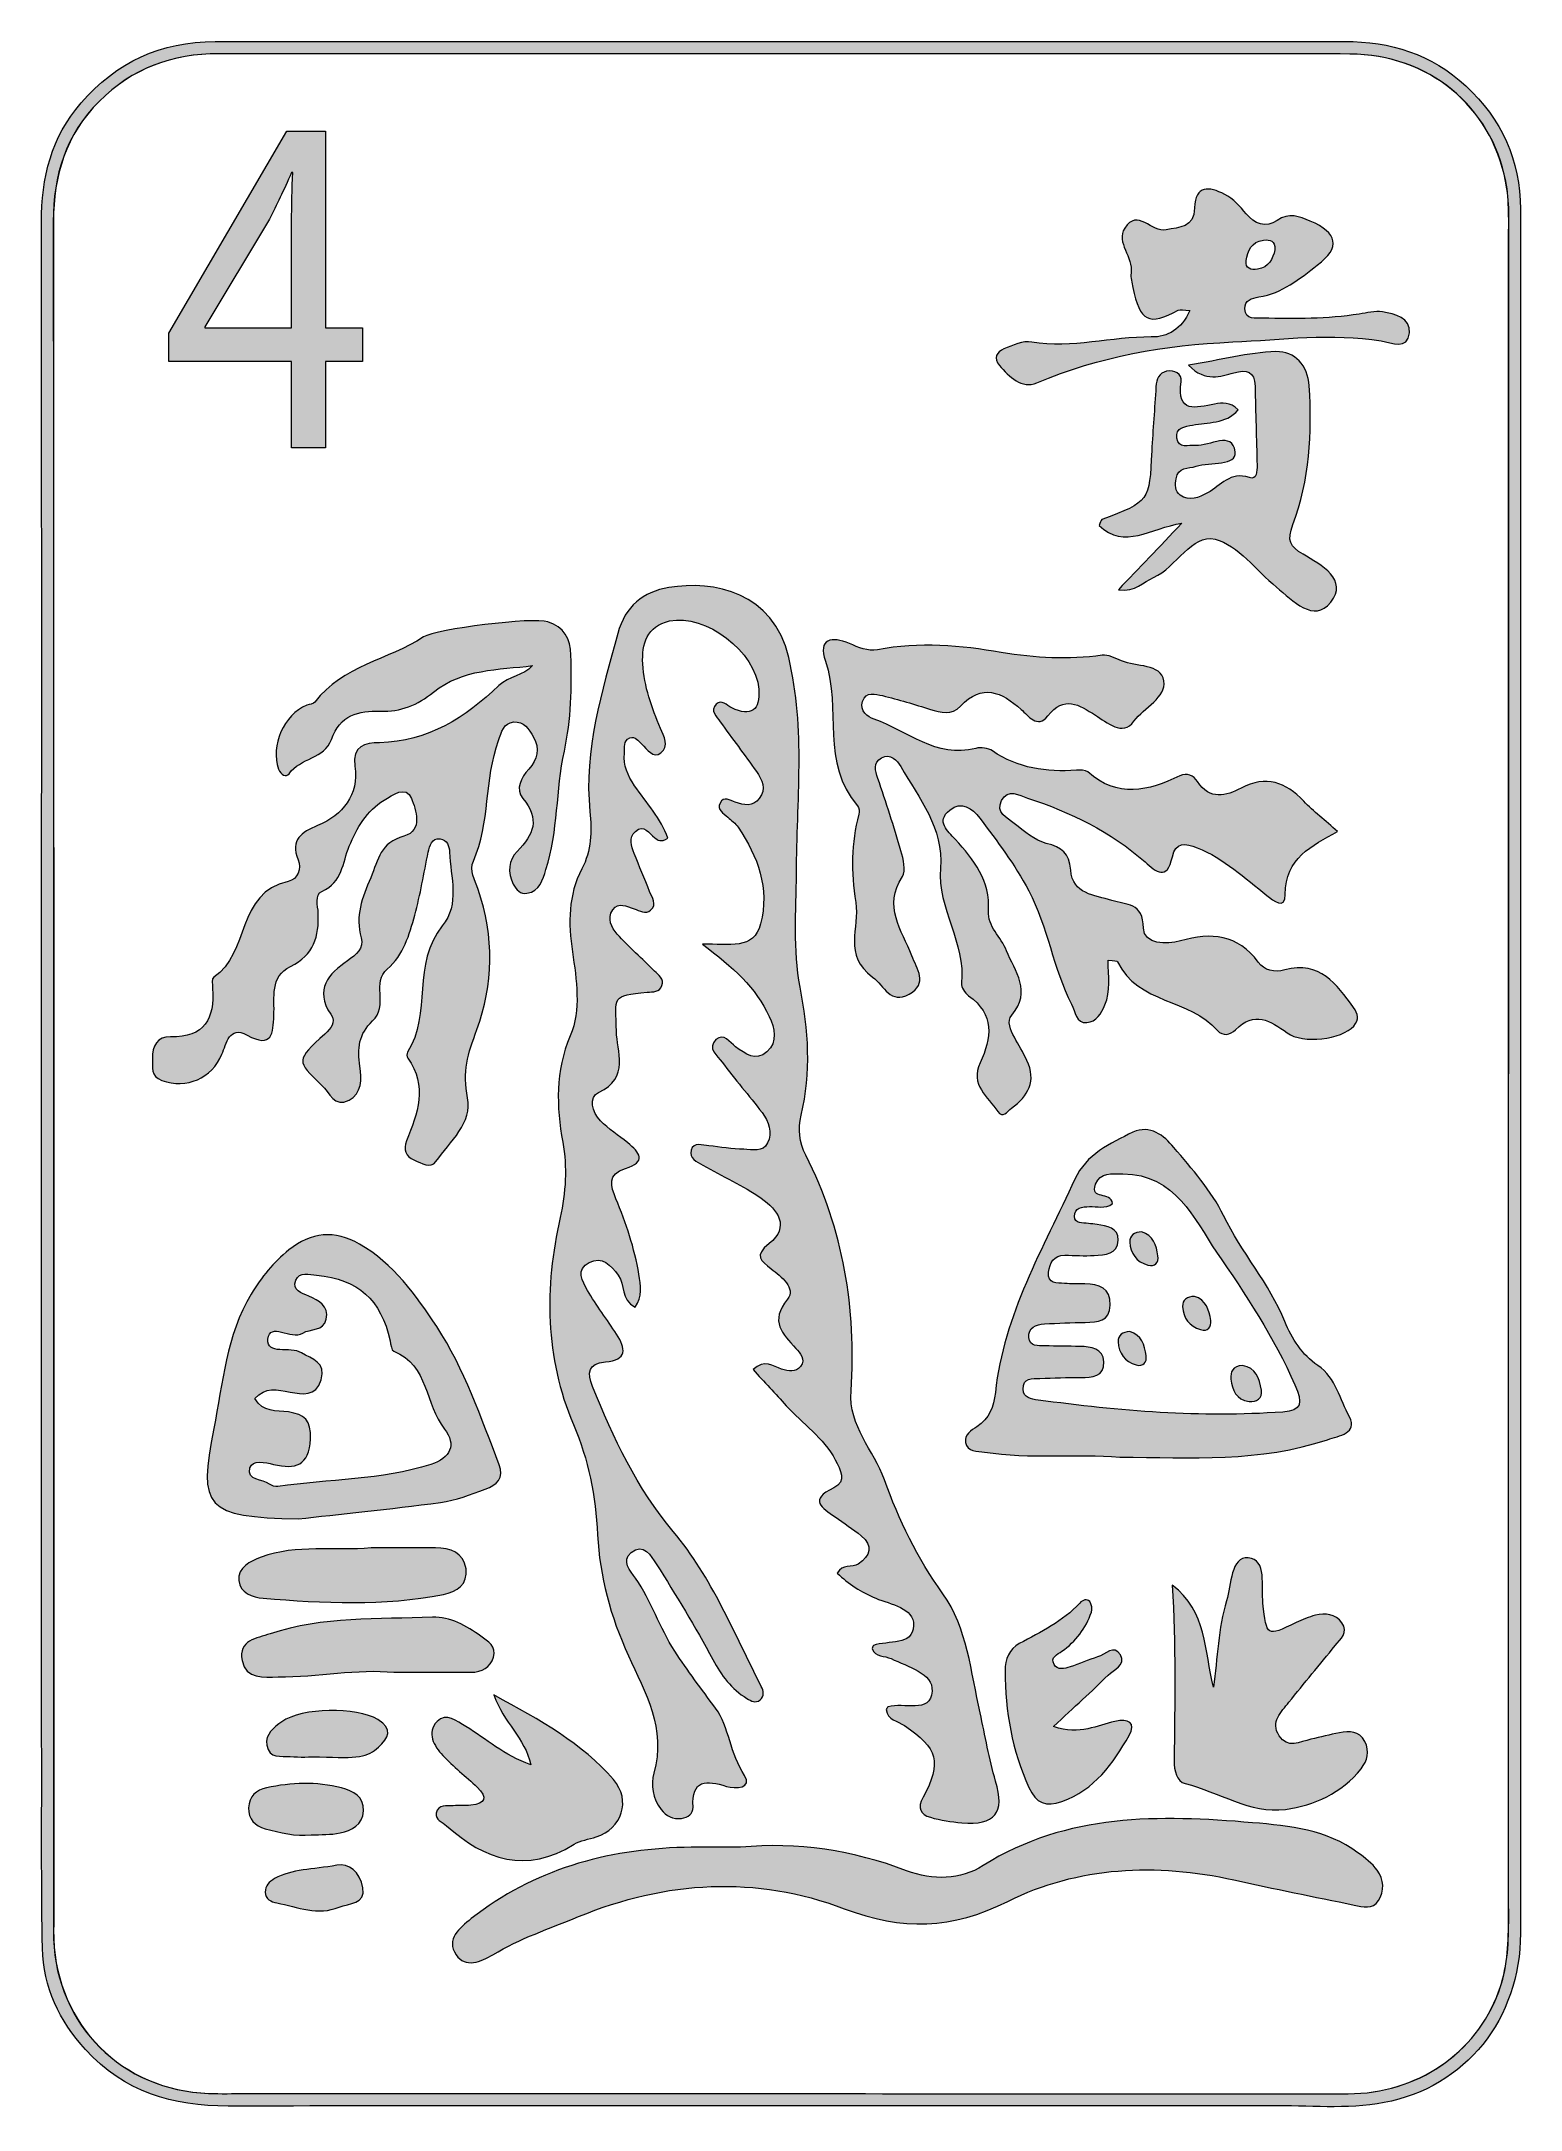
# Model space of a CAD drawing. Extents: x 1647 to 1957, y -3066 to -2631.
import ezdxf

# ---------------------------------------------------------------- set-up
doc = ezdxf.new("R2010")
doc.units = 0
doc.header["$MEASUREMENT"] = 0
doc.layers.add('Layer 1', color=7, linetype='Continuous', lineweight=0)

msp = doc.modelspace()

# ---------------------------------------------------------------- hatches: boundary and pattern name
at = {"layer": 'Layer 1', "true_color": 0x000000, "transparency": 33554687}
h = msp.add_hatch(color=18, dxfattribs=at)
h.dxf.hatch_style = 2
edge = h.paths.add_edge_path()
edge.add_spline(control_points=[(1954.96, -2848.09), (1954.96, -2848.09), (1954.91, -2848.09), (1954.91, -2848.09), (1954.91, -2907.48), (1954.9, -2966.88), (1954.92, -3026.28), (1954.92, -3031.29), (1954.62, -3036.24), (1952.85, -3041.01), (1948.05, -3053.97), (1935.63, -3062.41), (1921.19, -3062.41), (1843.93, -3062.4), (1766.66, -3062.39), (1689.4, -3062.38), (1686.85, -3062.38), (1684.29, -3062.44), (1681.74, -3062.35), (1663.56, -3061.7), (1649.88, -3048.07), (1649.16, -3029.91), (1649.12, -3028.98), (1649.14, -3028.06), (1649.14, -3027.12), (1649.14, -2907.75), (1649.16, -2788.37), (1649.1, -2668.99), (1649.1, -2659.26), (1651.72, -2650.72), (1658.72, -2643.73), (1665.68, -2636.79), (1674.09, -2633.72), (1683.86, -2633.72), (1740.82, -2633.78), (1797.79, -2633.75), (1854.75, -2633.75), (1877.02, -2633.75), (1899.3, -2633.66), (1921.57, -2633.79), (1938.12, -2633.88), (1951.21, -2644.7), (1954.32, -2660.53), (1955.16, -2664.77), (1954.94, -2669.08), (1954.95, -2673.36), (1954.96, -2731.6), (1954.96, -2789.84), (1954.96, -2848.09)], knot_values=[0, 0, 0, 0, 1, 1, 1, 2, 2, 2, 3, 3, 3, 4, 4, 4, 5, 5, 5, 6, 6, 6, 7, 7, 7, 8, 8, 8, 9, 9, 9, 10, 10, 10, 11, 11, 11, 12, 12, 12, 13, 13, 13, 14, 14, 14, 15, 15, 15, 16, 16, 16, 16], degree=3, periodic=0)
edge = h.paths.add_edge_path()
edge.add_spline(control_points=[(1957.39, -2899.93), (1957.39, -2822.08), (1957.41, -2744.23), (1957.39, -2666.39), (1957.39, -2656.08), (1953.44, -2647.47), (1945.9, -2640.47), (1938.72, -2633.8), (1930.08, -2631.13), (1920.43, -2631.15), (1900.36, -2631.18), (1880.29, -2631.18), (1860.22, -2631.18), (1801.16, -2631.18), (1742.11, -2631.16), (1683.05, -2631.16), (1671.71, -2631.16), (1662.33, -2635.49), (1654.91, -2644.05), (1648.63, -2651.27), (1646.55, -2659.78), (1646.57, -2669.17), (1646.65, -2728.69), (1646.61, -2788.21), (1646.61, -2847.72), (1646.61, -2897.38), (1646.59, -2947.04), (1646.62, -2996.69), (1646.62, -3008.4), (1646.55, -3020.12), (1646.79, -3031.83), (1646.96, -3040.04), (1650.31, -3047.08), (1655.83, -3053.13), (1663.9, -3061.99), (1674.1, -3065.04), (1685.84, -3065.01), (1758.82, -3064.9), (1831.79, -3064.99), (1904.76, -3064.92), (1912.76, -3064.9), (1920.82, -3065.75), (1928.74, -3064.28), (1945.78, -3061.11), (1957.39, -3046.66), (1957.4, -3028.71), (1957.44, -2985.79), (1957.39, -2942.86), (1957.39, -2899.93)], knot_values=[0, 0, 0, 0, 1, 1, 1, 2, 2, 2, 3, 3, 3, 4, 4, 4, 5, 5, 5, 6, 6, 6, 7, 7, 7, 8, 8, 8, 9, 9, 9, 10, 10, 10, 11, 11, 11, 12, 12, 12, 13, 13, 13, 14, 14, 14, 15, 15, 15, 16, 16, 16, 16], degree=3, periodic=0)
at = {"layer": 'Layer 1', "true_color": 0x831618, "transparency": 33554687}
h = msp.add_hatch(color=246, dxfattribs=at)
h.dxf.hatch_style = 2
edge = h.paths.add_edge_path()
edge.add_spline(control_points=[(1699.14, -2669.12), (1699.14, -2669.12), (1699.14, -2691.33), (1699.14, -2691.33), (1699.14, -2691.33), (1680.92, -2691.33), (1680.92, -2691.33), (1680.92, -2691.33), (1680.92, -2691.13), (1680.92, -2691.13), (1680.92, -2691.13), (1694.52, -2668.5), (1694.52, -2668.5), (1696.06, -2665.43), (1697.43, -2662.56), (1699.14, -2658.67), (1699.14, -2658.67), (1699.4, -2658.67), (1699.4, -2658.67), (1699.23, -2662.15), (1699.14, -2665.63), (1699.14, -2669.12)], knot_values=[0, 0, 0, 0, 1, 1, 1, 2, 2, 2, 3, 3, 3, 4, 4, 4, 5, 5, 5, 6, 6, 6, 7, 7, 7, 7], degree=3, periodic=0)
edge = h.paths.add_edge_path()
edge.add_spline(control_points=[(1706.24, -2691.33), (1706.24, -2691.33), (1706.24, -2649.97), (1706.24, -2649.97), (1706.24, -2649.97), (1698.12, -2649.97), (1698.12, -2649.97), (1698.12, -2649.97), (1673.31, -2692.46), (1673.31, -2692.46), (1673.31, -2692.46), (1673.31, -2698.4), (1673.31, -2698.4), (1673.31, -2698.4), (1699.14, -2698.4), (1699.14, -2698.4), (1699.14, -2698.4), (1699.14, -2716.52), (1699.14, -2716.52), (1699.14, -2716.52), (1706.24, -2716.52), (1706.24, -2716.52), (1706.24, -2716.52), (1706.24, -2698.4), (1706.24, -2698.4), (1706.24, -2698.4), (1714.03, -2698.4), (1714.03, -2698.4), (1714.03, -2698.4), (1714.03, -2691.33), (1714.03, -2691.33), (1714.03, -2691.33), (1706.24, -2691.33), (1706.24, -2691.33)], knot_values=[0, 0, 0, 0, 1, 1, 1, 2, 2, 2, 3, 3, 3, 4, 4, 4, 5, 5, 5, 6, 6, 6, 7, 7, 7, 8, 8, 8, 9, 9, 9, 10, 10, 10, 11, 11, 11, 11], degree=3, periodic=0)
at = {"layer": 'Layer 1', "true_color": 0x1b2251, "transparency": 33554687}
h = msp.add_hatch(color=179, dxfattribs=at)
h.dxf.hatch_style = 2
edge = h.paths.add_edge_path()
edge.add_spline(control_points=[(1905.81, -2674.91), (1905.83, -2672.99), (1904.86, -2672.74), (1903.41, -2672.9), (1900.78, -2673.18), (1900.15, -2675.19), (1899.77, -2677.2), (1899.44, -2678.96), (1900.86, -2679.17), (1902.14, -2678.99), (1904.59, -2678.66), (1905.36, -2676.78), (1905.81, -2674.91)], knot_values=[0, 0, 0, 0, 1, 1, 1, 2, 2, 2, 3, 3, 3, 4, 4, 4, 4], degree=3, periodic=0)
edge = h.paths.add_edge_path()
edge.add_spline(control_points=[(1887.93, -2687.7), (1886.63, -2687.64), (1885.92, -2687.37), (1885.49, -2687.61), (1879.41, -2691), (1877.35, -2690), (1875.94, -2682.85), (1875.75, -2681.84), (1875.42, -2680.78), (1875.57, -2679.81), (1876.09, -2676.46), (1872.31, -2673.43), (1874.22, -2670.38), (1876.9, -2666.09), (1879.94, -2671.41), (1882.97, -2670.75), (1885.75, -2670.14), (1888.78, -2670.35), (1888.91, -2666.11), (1889.06, -2661.28), (1891.94, -2661.58), (1895.24, -2663.28), (1897.11, -2664.25), (1898.41, -2665.79), (1899.75, -2667.38), (1901.49, -2669.43), (1903.89, -2670.43), (1906.26, -2668.78), (1908.78, -2667.04), (1910.92, -2667.92), (1913.19, -2668.89), (1919.05, -2671.39), (1919.65, -2674.36), (1914.7, -2678.17), (1911.01, -2681.01), (1907.33, -2684.11), (1902.43, -2684.84), (1900.96, -2685.05), (1899.36, -2685.52), (1899.48, -2687.33), (1899.64, -2689.72), (1901.71, -2689.26), (1903.26, -2689.29), (1910.03, -2689.43), (1916.79, -2689.48), (1923.52, -2688.44), (1925.13, -2688.19), (1926.82, -2687.73), (1928.38, -2687.97), (1930.99, -2688.39), (1934.4, -2689.2), (1934.08, -2692.38), (1933.7, -2696.05), (1930.37, -2694.46), (1928.13, -2694.09), (1917.7, -2692.37), (1907.35, -2693.82), (1896.92, -2694.3), (1882.63, -2694.96), (1868.95, -2697.27), (1855.76, -2702.9), (1852.6, -2704.25), (1849.96, -2701.56), (1847.88, -2699.22), (1846.6, -2697.77), (1847.34, -2696.35), (1848.84, -2695.75), (1850.7, -2695), (1852.87, -2694), (1854.69, -2694.31), (1863.18, -2695.77), (1871.43, -2693.17), (1879.81, -2693.25), (1883.33, -2693.28), (1886.07, -2691.66), (1887.93, -2687.7)], knot_values=[0, 0, 0, 0, 1, 1, 1, 2, 2, 2, 3, 3, 3, 4, 4, 4, 5, 5, 5, 6, 6, 6, 7, 7, 7, 8, 8, 8, 9, 9, 9, 10, 10, 10, 11, 11, 11, 12, 12, 12, 13, 13, 13, 14, 14, 14, 15, 15, 15, 16, 16, 16, 17, 17, 17, 18, 18, 18, 19, 19, 19, 20, 20, 20, 21, 21, 21, 22, 22, 22, 23, 23, 23, 24, 24, 24, 25, 25, 25, 25], degree=3, periodic=0)
h = msp.add_hatch(color=179, dxfattribs=at)
h.dxf.hatch_style = 2
edge = h.paths.add_edge_path()
edge.add_spline(control_points=[(1872.9, -2746.36), (1877.31, -2741.74), (1881.31, -2737.55), (1886.26, -2732.36), (1879.63, -2733.43), (1874.14, -2738.01), (1868.83, -2732.83), (1869.08, -2732.29), (1869.16, -2731.73), (1869.42, -2731.63), (1879.45, -2727.83), (1879.41, -2727.83), (1879.91, -2717.17), (1880.13, -2712.67), (1880.54, -2708.19), (1880.8, -2703.69), (1880.89, -2702.09), (1881.44, -2700.78), (1883.04, -2700.44), (1884.67, -2700.1), (1886.33, -2701.05), (1886.1, -2702.61), (1885.05, -2709.48), (1889.23, -2708.08), (1893.13, -2707.35), (1894.72, -2707.05), (1896.32, -2706.83), (1898.07, -2708.58), (1895.35, -2711.65), (1891.68, -2711.07), (1888.5, -2711.76), (1886.9, -2712.1), (1884.86, -2712.23), (1885.16, -2714.48), (1885.49, -2716.91), (1887.66, -2715.91), (1889.15, -2716.04), (1892.1, -2716.28), (1896.85, -2712.85), (1897.45, -2717.41), (1897.84, -2720.31), (1892.18, -2719.51), (1889.26, -2720.42), (1887.54, -2720.95), (1885.39, -2720.53), (1885.03, -2723.04), (1884.86, -2724.25), (1884.75, -2725.66), (1885.88, -2726.46), (1887.85, -2727.84), (1889.8, -2727.02), (1891.65, -2726), (1894.39, -2724.48), (1896.43, -2721.43), (1900.42, -2722.81), (1901.99, -2723.36), (1902.05, -2721.4), (1902.03, -2720.22), (1901.92, -2714.68), (1901.74, -2709.15), (1901.61, -2703.61), (1901.53, -2700.39), (1899.95, -2700.04), (1897.15, -2700.78), (1894.36, -2701.51), (1891.29, -2702.83), (1887.63, -2699.2), (1894.36, -2698.07), (1900.17, -2696.52), (1906.01, -2696.33), (1909.93, -2696.2), (1912.74, -2699.23), (1913.01, -2703.54), (1913.61, -2713.45), (1913.08, -2723.33), (1909.58, -2732.68), (1908.31, -2736.05), (1908.93, -2737.29), (1911.72, -2738.91), (1915.57, -2741.15), (1921.29, -2744.29), (1917.54, -2749), (1914.02, -2753.42), (1909.56, -2748.69), (1906.13, -2745.84), (1901.87, -2742.29), (1898.05, -2736.95), (1893.21, -2735.75), (1888.28, -2734.54), (1885.12, -2741.66), (1880.31, -2743.78), (1878.17, -2744.72), (1876.49, -2746.9), (1872.9, -2746.36)], knot_values=[0, 0, 0, 0, 1, 1, 1, 2, 2, 2, 3, 3, 3, 4, 4, 4, 5, 5, 5, 6, 6, 6, 7, 7, 7, 8, 8, 8, 9, 9, 9, 10, 10, 10, 11, 11, 11, 12, 12, 12, 13, 13, 13, 14, 14, 14, 15, 15, 15, 16, 16, 16, 17, 17, 17, 18, 18, 18, 19, 19, 19, 20, 20, 20, 21, 21, 21, 22, 22, 22, 23, 23, 23, 24, 24, 24, 25, 25, 25, 26, 26, 26, 27, 27, 27, 28, 28, 28, 29, 29, 29, 30, 30, 30, 31, 31, 31, 31], degree=3, periodic=0)
at = {"layer": 'Layer 1', "true_color": 0x000000, "transparency": 33554687}
h = msp.add_hatch(color=18, dxfattribs=at)
h.dxf.hatch_style = 2
edge = h.paths.add_edge_path()
edge.add_spline(control_points=[(1824.12, -2981.65), (1824.29, -2981.39), (1824.37, -2981.13), (1824.5, -2981.09), (1827.77, -2980.16), (1833.41, -2982.62), (1833.74, -2977.84), (1834.01, -2974.02), (1828.63, -2972.66), (1825.13, -2970.98), (1823.79, -2970.33), (1821.81, -2970.72), (1821.15, -2968.87), (1821.27, -2968.58), (1821.3, -2968.26), (1821.42, -2968.21), (1824.47, -2967.07), (1829.74, -2968.44), (1829.86, -2964), (1829.95, -2960.31), (1825.04, -2959.59), (1821.91, -2958.29), (1818.84, -2957.03), (1816.18, -2955.29), (1813.83, -2953.02), (1814.84, -2950.91), (1816.94, -2952.02), (1818.24, -2951.1), (1820.78, -2949.31), (1821.43, -2947.32), (1818.84, -2945.15), (1817.12, -2943.7), (1815.2, -2942.48), (1813.35, -2941.18), (1810.64, -2939.26), (1807.68, -2937.62), (1813.1, -2935.08), (1815.89, -2933.78), (1814.5, -2931.25), (1813.41, -2929.21), (1810.93, -2924.56), (1806.56, -2921.61), (1803.11, -2917.83), (1800.81, -2915.31), (1798.48, -2912.81), (1796.11, -2910.25), (1798.5, -2907.96), (1800.32, -2909.51), (1802.13, -2910.13), (1803.59, -2910.63), (1805.07, -2910.86), (1806.09, -2909.56), (1807.27, -2908.06), (1806, -2906.79), (1805.11, -2905.79), (1802.32, -2902.7), (1799.55, -2900.16), (1803.34, -2895.46), (1805.25, -2893.09), (1801.99, -2890.7), (1799.95, -2889.07), (1797.77, -2887.34), (1796.2, -2886.4), (1799.51, -2883.76), (1803.94, -2880.23), (1801.29, -2876.62), (1797.85, -2874.24), (1793.99, -2871.57), (1789.63, -2869.63), (1785.55, -2867.26), (1784.37, -2866.58), (1782.62, -2865.79), (1783.1, -2864.16), (1783.64, -2862.33), (1785.47, -2863.1), (1786.84, -2863.23), (1789.28, -2863.46), (1791.72, -2863.89), (1794.17, -2863.95), (1795.92, -2864), (1798.2, -2864.67), (1799.17, -2862.62), (1800.2, -2860.42), (1799.42, -2858.1), (1798.02, -2856.24), (1795.3, -2852.64), (1792.28, -2849.26), (1789.62, -2845.62), (1788.66, -2844.32), (1786.39, -2842.72), (1788.33, -2840.91), (1789.97, -2839.37), (1791.23, -2841.53), (1792.45, -2842.4), (1794.52, -2843.9), (1796.65, -2845.6), (1799.03, -2843.46), (1801.39, -2841.33), (1800.66, -2838.53), (1799.51, -2836.03), (1796.74, -2830.03), (1791.93, -2825.68), (1785.49, -2820.86), (1791.19, -2820.69), (1796.26, -2822.14), (1797.71, -2816.57), (1799.65, -2809.1), (1797.11, -2802.44), (1793.01, -2796.27), (1792.46, -2795.44), (1791.54, -2794.84), (1790.79, -2794.15), (1789.91, -2793.33), (1788.51, -2792.59), (1789.19, -2791.19), (1789.96, -2789.61), (1791.33, -2790.66), (1792.39, -2791.01), (1794.23, -2791.62), (1796.03, -2792.05), (1797.43, -2790.24), (1798.99, -2788.21), (1797.99, -2786.26), (1796.82, -2784.56), (1794.37, -2781.02), (1791.7, -2777.65), (1789.23, -2774.12), (1788.49, -2773.06), (1786.97, -2771.79), (1788.39, -2770.42), (1789.5, -2769.34), (1790.58, -2770.69), (1791.64, -2771.19), (1795.7, -2773.13), (1797.68, -2771.74), (1797.33, -2767.23), (1796.74, -2759.47), (1786.06, -2751.26), (1778.56, -2752.93), (1773.79, -2754), (1772.71, -2757.74), (1772.95, -2761.93), (1773.23, -2766.69), (1774.81, -2771.14), (1776.69, -2775.52), (1777.37, -2777.12), (1778.57, -2779.29), (1776.76, -2780.63), (1775.07, -2781.88), (1773.89, -2779.89), (1772.74, -2778.81), (1772.01, -2778.14), (1771.38, -2777.04), (1770.22, -2777.5), (1768.75, -2778.07), (1769.24, -2779.55), (1769.11, -2780.71), (1768.82, -2783.31), (1769.79, -2785.41), (1771.23, -2787.56), (1773.66, -2791.17), (1776.79, -2794.43), (1778.22, -2798.54), (1776.69, -2799.55), (1776.1, -2798.95), (1775.45, -2798.48), (1774.23, -2797.59), (1773.23, -2795.5), (1771.39, -2797.17), (1769.98, -2798.45), (1770.53, -2800.24), (1771.14, -2801.8), (1772.18, -2804.47), (1773.38, -2807.09), (1774.38, -2809.79), (1774.85, -2811.04), (1776.04, -2812.49), (1774.59, -2813.72), (1773.54, -2814.61), (1772.26, -2813.78), (1771.11, -2813.43), (1769.58, -2812.96), (1767.86, -2811.86), (1766.63, -2813.63), (1765.37, -2815.45), (1766.37, -2817.38), (1767.57, -2818.71), (1770.03, -2821.45), (1772.82, -2823.89), (1775.42, -2826.5), (1776.25, -2827.33), (1777.48, -2828.12), (1776.98, -2829.56), (1776.48, -2831.03), (1775.07, -2830.8), (1773.87, -2830.93), (1766.28, -2831.74), (1767.23, -2831.73), (1767.41, -2839.2), (1767.5, -2843.11), (1770.27, -2849.07), (1763.67, -2851.99), (1761.51, -2852.95), (1762.31, -2856.17), (1764.06, -2857.94), (1765.77, -2859.67), (1767.85, -2861.03), (1769.77, -2862.56), (1772.35, -2864.61), (1773.76, -2866.63), (1769.31, -2868), (1765.46, -2869.18), (1766.18, -2871.64), (1767.3, -2874.33), (1769.42, -2879.46), (1771.21, -2884.71), (1772.13, -2890.21), (1772.51, -2892.53), (1772.98, -2894.94), (1771.32, -2897.15), (1768.21, -2895.47), (1769.23, -2892.38), (1767.8, -2890.43), (1766.23, -2888.28), (1764.37, -2886.37), (1761.69, -2887.71), (1758.81, -2889.15), (1760.27, -2891.74), (1761.33, -2893.59), (1763.16, -2896.78), (1765.43, -2899.72), (1767.45, -2902.81), (1769.4, -2905.81), (1769.71, -2908.26), (1765.09, -2908.62), (1761.44, -2908.91), (1761.25, -2910.95), (1762.38, -2913.76), (1766.77, -2924.63), (1771.69, -2935.14), (1779.35, -2944.27), (1787.48, -2953.94), (1792.16, -2965.71), (1797.86, -2976.84), (1798.33, -2977.75), (1798.59, -2978.83), (1797.6, -2979.64), (1796.61, -2980.46), (1795.73, -2979.88), (1794.83, -2979.33), (1791.55, -2977.37), (1789.47, -2974.52), (1787.66, -2971.15), (1783.98, -2964.3), (1779.93, -2957.65), (1775.79, -2951.08), (1774.72, -2949.39), (1773.11, -2946.59), (1770.5, -2948.68), (1768.35, -2950.42), (1770.36, -2952.55), (1771.44, -2954.1), (1774.76, -2958.85), (1776.44, -2964.46), (1779.66, -2969.39), (1782.37, -2973.53), (1785.26, -2977.38), (1788.25, -2981.4), (1791.15, -2985.31), (1791.28, -2991.03), (1794.35, -2995.56), (1796.11, -2998.16), (1792.43, -2998.41), (1790.54, -2997.82), (1786.32, -2996.5), (1783.18, -2996.3), (1783.51, -3002.21), (1783.58, -3003.55), (1782.47, -3004.36), (1781.08, -3004.54), (1779.29, -3004.76), (1777.87, -3004.08), (1776.8, -3002.67), (1775.05, -3000.37), (1774.57, -2997.48), (1775.27, -2995.02), (1777.93, -2985.76), (1773.41, -2977.99), (1769.92, -2970.37), (1766.17, -2962.15), (1763.87, -2953.63), (1763.44, -2944.93), (1763.04, -2936.76), (1761.56, -2929.21), (1758.37, -2921.76), (1752.34, -2907.64), (1752.28, -2893.02), (1755.58, -2878.28), (1756.76, -2872.99), (1757.1, -2867.82), (1756.13, -2862.42), (1754.8, -2854.92), (1754.51, -2847.62), (1757.71, -2840.1), (1760, -2834.72), (1759.03, -2828.32), (1758.17, -2822.44), (1757.28, -2816.39), (1757.23, -2810.59), (1760.15, -2805.03), (1762.15, -2801.23), (1762.24, -2797.04), (1761.83, -2792.97), (1760.53, -2779.95), (1764.37, -2767.82), (1767.69, -2755.54), (1769.25, -2749.79), (1773, -2746.81), (1778.41, -2745.91), (1787.91, -2744.31), (1800.38, -2746.86), (1803.62, -2760.61), (1807.19, -2775.72), (1805.29, -2790.86), (1805.24, -2805.99), (1805.21, -2813.99), (1804.48, -2821.93), (1806.02, -2829.9), (1807.73, -2838.81), (1808.44, -2847.81), (1806.22, -2856.81), (1805.51, -2859.69), (1805.86, -2862.52), (1807.22, -2865.2), (1815.09, -2880.8), (1817.9, -2897.45), (1816.71, -2914.7), (1816.19, -2922.25), (1821.49, -2927.14), (1823.73, -2933.38), (1826.75, -2941.82), (1830.65, -2949.84), (1836.01, -2957.33), (1841.15, -2964.51), (1841.9, -2973.86), (1843.84, -2982.39), (1844.93, -2987.15), (1845.68, -2992), (1847.1, -2996.72), (1849.11, -3003.4), (1846.94, -3006.06), (1840.03, -3005.47), (1837.79, -3005.28), (1835.53, -3004.94), (1833.38, -3004.32), (1831.23, -3003.7), (1830.62, -3002.43), (1831.86, -3000.12), (1835.83, -2992.74), (1834.96, -2989.8), (1827.96, -2985.05), (1826.54, -2984.09), (1824.33, -2983.91), (1824.12, -2981.65)], knot_values=[0, 0, 0, 0, 1, 1, 1, 2, 2, 2, 3, 3, 3, 4, 4, 4, 5, 5, 5, 6, 6, 6, 7, 7, 7, 8, 8, 8, 9, 9, 9, 10, 10, 10, 11, 11, 11, 12, 12, 12, 13, 13, 13, 14, 14, 14, 15, 15, 15, 16, 16, 16, 17, 17, 17, 18, 18, 18, 19, 19, 19, 20, 20, 20, 21, 21, 21, 22, 22, 22, 23, 23, 23, 24, 24, 24, 25, 25, 25, 26, 26, 26, 27, 27, 27, 28, 28, 28, 29, 29, 29, 30, 30, 30, 31, 31, 31, 32, 32, 32, 33, 33, 33, 34, 34, 34, 35, 35, 35, 36, 36, 36, 37, 37, 37, 38, 38, 38, 39, 39, 39, 40, 40, 40, 41, 41, 41, 42, 42, 42, 43, 43, 43, 44, 44, 44, 45, 45, 45, 46, 46, 46, 47, 47, 47, 48, 48, 48, 49, 49, 49, 50, 50, 50, 51, 51, 51, 52, 52, 52, 53, 53, 53, 54, 54, 54, 55, 55, 55, 56, 56, 56, 57, 57, 57, 58, 58, 58, 59, 59, 59, 60, 60, 60, 61, 61, 61, 62, 62, 62, 63, 63, 63, 64, 64, 64, 65, 65, 65, 66, 66, 66, 67, 67, 67, 68, 68, 68, 69, 69, 69, 70, 70, 70, 71, 71, 71, 72, 72, 72, 73, 73, 73, 74, 74, 74, 75, 75, 75, 76, 76, 76, 77, 77, 77, 78, 78, 78, 79, 79, 79, 80, 80, 80, 81, 81, 81, 82, 82, 82, 83, 83, 83, 84, 84, 84, 85, 85, 85, 86, 86, 86, 87, 87, 87, 88, 88, 88, 89, 89, 89, 90, 90, 90, 91, 91, 91, 92, 92, 92, 93, 93, 93, 94, 94, 94, 95, 95, 95, 96, 96, 96, 97, 97, 97, 98, 98, 98, 99, 99, 99, 100, 100, 100, 101, 101, 101, 102, 102, 102, 103, 103, 103, 104, 104, 104, 105, 105, 105, 106, 106, 106, 107, 107, 107, 108, 108, 108, 109, 109, 109, 110, 110, 110, 111, 111, 111, 112, 112, 112, 113, 113, 113, 114, 114, 114, 115, 115, 115, 116, 116, 116, 117, 117, 117, 118, 118, 118, 119, 119, 119, 120, 120, 120, 121, 121, 121, 121], degree=3, periodic=0)
at = {"layer": 'Layer 1', "true_color": 0x0f592d, "transparency": 33554687}
h = msp.add_hatch(color=118, dxfattribs=at)
h.dxf.hatch_style = 2
edge = h.paths.add_edge_path()
edge.add_spline(control_points=[(1749.8, -2762.3), (1742.58, -2763.21), (1735.02, -2762.96), (1728.98, -2767.86), (1725.59, -2770.61), (1722.12, -2772.04), (1717.75, -2771.89), (1713.24, -2771.75), (1709.3, -2772.7), (1707.51, -2777.84), (1706.12, -2781.84), (1700.93, -2781.71), (1698.62, -2785.02), (1698.01, -2785.9), (1696.85, -2785.3), (1696.4, -2784.04), (1694.62, -2779.16), (1697.51, -2772.57), (1702.34, -2770.64), (1702.91, -2770.41), (1703.73, -2770.39), (1704.04, -2769.98), (1709.83, -2762.34), (1719.42, -2761.1), (1726.87, -2756.29), (1729.47, -2754.61), (1749.99, -2752.09), (1752.98, -2753.08), (1756.43, -2754.22), (1757.74, -2756.65), (1757.85, -2760.08), (1758.07, -2766.87), (1757.91, -2773.62), (1756.46, -2780.3), (1754.67, -2788.51), (1755.22, -2797.09), (1752.59, -2805.16), (1751.9, -2807.28), (1751.32, -2809.7), (1748.61, -2810.15), (1747.29, -2810.37), (1746.33, -2809.41), (1745.74, -2808.25), (1744.49, -2805.78), (1744.72, -2803.17), (1746.54, -2801.34), (1750.06, -2797.8), (1751.35, -2794.57), (1747.71, -2790.2), (1746.11, -2788.28), (1747.4, -2785.83), (1748.97, -2784.07), (1750.82, -2781.98), (1751.36, -2779.79), (1749.98, -2777.31), (1749.06, -2775.68), (1747.93, -2773.96), (1745.83, -2774.15), (1743.68, -2774.34), (1743.28, -2776.23), (1742.61, -2778.07), (1739.66, -2786.27), (1740.9, -2795.31), (1737.34, -2803.38), (1736.46, -2805.37), (1737.65, -2807.4), (1738.33, -2809.33), (1741.79, -2819.19), (1741.52, -2829.52), (1738.08, -2838.8), (1736.18, -2843.91), (1735.03, -2847.66), (1736.14, -2853.16), (1737.17, -2858.22), (1732.48, -2862.42), (1729.48, -2866.5), (1728.3, -2868.11), (1726.43, -2866.83), (1724.94, -2866.23), (1723.05, -2865.46), (1722.61, -2863.95), (1723.3, -2862.2), (1725.58, -2856.41), (1727.79, -2850.65), (1723.56, -2844.77), (1723.36, -2844.48), (1723.31, -2843.85), (1723.49, -2843.57), (1728.6, -2835.48), (1724.36, -2824.9), (1730.82, -2817.01), (1734.52, -2812.49), (1732.54, -2806.75), (1732.34, -2801.5), (1732.29, -2800.27), (1731.83, -2798.84), (1730.39, -2798.71), (1728.56, -2798.55), (1728.15, -2800.09), (1727.85, -2801.54), (1726.93, -2805.94), (1726.22, -2810.41), (1725.03, -2814.74), (1723.9, -2818.87), (1722.7, -2823.07), (1719.25, -2826.09), (1717.71, -2827.43), (1717.56, -2829.32), (1717.73, -2831.21), (1717.91, -2833.34), (1717.73, -2835.52), (1716.16, -2836.97), (1713.25, -2839.68), (1712.91, -2842.86), (1713.49, -2846.49), (1713.93, -2849.21), (1713.9, -2852.18), (1711.22, -2853.65), (1708.14, -2855.32), (1707.07, -2852), (1705.43, -2850.44), (1700.08, -2845.33), (1700.08, -2845.27), (1706.1, -2839.72), (1707.43, -2838.49), (1708.56, -2837.36), (1707.36, -2835.57), (1703.86, -2830.35), (1706.99, -2827.05), (1710.86, -2824.36), (1712.76, -2823.04), (1714.39, -2821.69), (1713.79, -2819.53), (1712.5, -2814.88), (1713.93, -2811.18), (1715.76, -2806.87), (1717.4, -2803.01), (1717.75, -2799.51), (1722.76, -2798.14), (1726.81, -2797.03), (1725.28, -2792.54), (1724.33, -2790.22), (1723.16, -2787.36), (1720.39, -2789.52), (1718.59, -2790.6), (1714.92, -2792.81), (1712.81, -2796.44), (1711.26, -2800.23), (1709.83, -2803.74), (1709.85, -2807.84), (1705.5, -2809.74), (1703.93, -2810.43), (1704.69, -2812.75), (1704.74, -2814.33), (1704.93, -2819.19), (1703.81, -2823.14), (1698.94, -2825.51), (1694.51, -2827.66), (1695.62, -2832.06), (1695.42, -2835.88), (1695.24, -2839.49), (1695.13, -2842.89), (1689.78, -2839.95), (1685.98, -2837.87), (1685.45, -2841.75), (1684.51, -2843.98), (1682.38, -2849.01), (1677.04, -2851.37), (1671.9, -2849.48), (1669.46, -2848.58), (1669.94, -2846.68), (1669.89, -2844.91), (1669.82, -2842.3), (1670.93, -2840.24), (1673.68, -2840.3), (1680.88, -2840.47), (1682.97, -2836.5), (1682.54, -2830.15), (1682.49, -2829.35), (1682.35, -2828.05), (1682.77, -2827.78), (1690.34, -2822.9), (1687.49, -2809.96), (1698.44, -2807.65), (1700.46, -2807.22), (1701.27, -2804.91), (1700.54, -2803.13), (1698.75, -2798.74), (1701.24, -2797.4), (1704.62, -2795.92), (1709.93, -2793.6), (1713.32, -2789.62), (1712.46, -2783.43), (1711.85, -2779.04), (1714.6, -2778.58), (1717.6, -2778.52), (1727.81, -2778.31), (1735.69, -2773.16), (1742.7, -2766.52), (1744.87, -2764.47), (1747.77, -2764.48), (1749.8, -2762.3)], knot_values=[0, 0, 0, 0, 1, 1, 1, 2, 2, 2, 3, 3, 3, 4, 4, 4, 5, 5, 5, 6, 6, 6, 7, 7, 7, 8, 8, 8, 9, 9, 9, 10, 10, 10, 11, 11, 11, 12, 12, 12, 13, 13, 13, 14, 14, 14, 15, 15, 15, 16, 16, 16, 17, 17, 17, 18, 18, 18, 19, 19, 19, 20, 20, 20, 21, 21, 21, 22, 22, 22, 23, 23, 23, 24, 24, 24, 25, 25, 25, 26, 26, 26, 27, 27, 27, 28, 28, 28, 29, 29, 29, 30, 30, 30, 31, 31, 31, 32, 32, 32, 33, 33, 33, 34, 34, 34, 35, 35, 35, 36, 36, 36, 37, 37, 37, 38, 38, 38, 39, 39, 39, 40, 40, 40, 41, 41, 41, 42, 42, 42, 43, 43, 43, 44, 44, 44, 45, 45, 45, 46, 46, 46, 47, 47, 47, 48, 48, 48, 49, 49, 49, 50, 50, 50, 51, 51, 51, 52, 52, 52, 53, 53, 53, 54, 54, 54, 55, 55, 55, 56, 56, 56, 57, 57, 57, 58, 58, 58, 59, 59, 59, 60, 60, 60, 61, 61, 61, 62, 62, 62, 63, 63, 63, 64, 64, 64, 65, 65, 65, 66, 66, 66, 67, 67, 67, 67], degree=3, periodic=0)
h = msp.add_hatch(color=118, dxfattribs=at)
h.dxf.hatch_style = 2
edge = h.paths.add_edge_path()
edge.add_spline(control_points=[(1870.72, -2824.18), (1870.78, -2827.61), (1871.29, -2830.72), (1870.06, -2833.62), (1869.33, -2835.37), (1868.21, -2837.17), (1866.3, -2837.32), (1863.93, -2837.52), (1863.89, -2835.03), (1863.08, -2833.47), (1859.12, -2825.88), (1858.12, -2817.24), (1854.05, -2809.6), (1851.12, -2804.09), (1847.45, -2799.25), (1843.76, -2794.35), (1842.18, -2792.26), (1839.93, -2790.67), (1837.45, -2792.67), (1834.48, -2795.07), (1837.07, -2797.1), (1838.61, -2798.81), (1842.52, -2803.15), (1846.01, -2807.46), (1845.59, -2813.92), (1845.38, -2817.05), (1848.25, -2819.37), (1849.38, -2822.21), (1851.13, -2826.56), (1854.8, -2830.74), (1850.51, -2835.74), (1849.4, -2837.05), (1850.22, -2838.9), (1851.04, -2840.39), (1851.93, -2842.01), (1852.88, -2843.6), (1853.67, -2845.27), (1855.72, -2849.59), (1853.94, -2852.71), (1850.46, -2855.32), (1849.51, -2856.03), (1848.61, -2857.58), (1847.55, -2856), (1845.48, -2852.94), (1841.67, -2850.41), (1843.85, -2845.75), (1846.3, -2840.51), (1846.89, -2835.6), (1841.41, -2831.67), (1840.66, -2831.12), (1839.83, -2829.89), (1839.92, -2829.07), (1840.88, -2820.54), (1834.78, -2813.37), (1835.51, -2804.86), (1836.23, -2796.48), (1830.98, -2790.2), (1827.15, -2783.51), (1826.43, -2782.25), (1825, -2780.61), (1823.09, -2781.69), (1821.3, -2782.71), (1821.8, -2784.35), (1822.36, -2786.03), (1824.07, -2791.06), (1825.74, -2796.12), (1827.19, -2801.23), (1827.69, -2802.96), (1828.32, -2805.39), (1827.52, -2806.62), (1823.44, -2812.88), (1827.37, -2817.91), (1829.48, -2823.28), (1830.56, -2826.03), (1832.94, -2829.11), (1828.94, -2831.32), (1824.92, -2833.56), (1823.78, -2829.67), (1821.25, -2827.78), (1814.98, -2823.12), (1818.52, -2817.43), (1817.7, -2812.07), (1816.7, -2805.58), (1816.74, -2799.68), (1818.36, -2793.53), (1818.5, -2792.99), (1818.42, -2792.13), (1818.08, -2791.75), (1810.27, -2782.88), (1814.74, -2771.28), (1811.32, -2761.4), (1809.67, -2756.6), (1812.69, -2756.1), (1816.36, -2757.66), (1818.29, -2758.48), (1820.24, -2759.38), (1822.28, -2758.98), (1830.98, -2757.26), (1839.93, -2758.11), (1848.25, -2759.53), (1855.54, -2760.78), (1862.34, -2761.07), (1869.47, -2760.14), (1870.77, -2759.96), (1872.27, -2760.73), (1873.57, -2761.31), (1876.65, -2762.68), (1881.82, -2761.79), (1882.45, -2765.54), (1883.04, -2769.02), (1878.29, -2771.07), (1876.18, -2773.98), (1873.78, -2777.3), (1870.45, -2774.19), (1868.09, -2772.73), (1864.51, -2770.51), (1861.58, -2768.5), (1858.06, -2772.88), (1855.84, -2775.65), (1853.97, -2772.83), (1852.47, -2771.51), (1848.31, -2767.87), (1844.29, -2765.91), (1839.71, -2770.85), (1837.89, -2772.82), (1835.6, -2772.17), (1833.38, -2771.5), (1830.04, -2770.49), (1826.72, -2769.4), (1823.33, -2768.62), (1821.89, -2768.28), (1819.84, -2767.65), (1819.14, -2769.85), (1818.5, -2771.86), (1820.15, -2773.1), (1821.59, -2773.59), (1828.59, -2775.96), (1834.57, -2781.89), (1842.91, -2779.69), (1843.98, -2779.41), (1845.54, -2779.62), (1846.44, -2780.23), (1851.82, -2783.9), (1857.77, -2784.73), (1864.07, -2784.28), (1864.87, -2784.22), (1865.95, -2784.2), (1866.46, -2784.65), (1872.72, -2790.18), (1879.19, -2788.69), (1885.79, -2785.47), (1887.35, -2784.71), (1888.7, -2785.39), (1889.53, -2786.67), (1892.1, -2790.67), (1895.53, -2789.68), (1898.69, -2788.05), (1903.98, -2785.29), (1908.04, -2786.79), (1911.86, -2790.8), (1913.93, -2792.98), (1916.35, -2794.84), (1918.97, -2797.15), (1913.52, -2800.12), (1908.03, -2802.78), (1907.97, -2810.4), (1907.94, -2813.72), (1905.47, -2811.68), (1904.12, -2810.62), (1899.45, -2806.95), (1895.1, -2802.86), (1889.46, -2800.57), (1886.95, -2799.55), (1884.9, -2799.42), (1884.24, -2802.47), (1883.12, -2807.66), (1880.84, -2805.64), (1878.5, -2803.56), (1871.31, -2797.17), (1862.84, -2793.12), (1853.82, -2790.14), (1852.05, -2789.56), (1849.7, -2788.05), (1848.36, -2790.65), (1847.06, -2793.17), (1849.49, -2794.32), (1851.01, -2795.49), (1853.12, -2797.09), (1855.3, -2799.02), (1857.74, -2799.66), (1861, -2800.5), (1862.63, -2801.67), (1862.88, -2805.26), (1863.24, -2810.38), (1867.9, -2810.51), (1871.51, -2811.66), (1874.55, -2812.62), (1878.11, -2812), (1878.18, -2817.5), (1878.22, -2820.91), (1883.06, -2821), (1885.94, -2820.17), (1892.47, -2818.28), (1897.95, -2818.75), (1902.3, -2824.64), (1903.55, -2826.33), (1905.68, -2826.89), (1907.9, -2826.27), (1915.27, -2824.22), (1918.76, -2829.28), (1922.33, -2834.17), (1923.26, -2835.45), (1923.57, -2836.7), (1922.37, -2838.04), (1919.85, -2840.86), (1911.61, -2841.88), (1908.38, -2839.49), (1904.82, -2836.86), (1901.46, -2834.86), (1897.53, -2838.82), (1896.42, -2839.93), (1894.86, -2840.28), (1893.7, -2838.95), (1887.97, -2832.32), (1876.94, -2833.4), (1872.74, -2824.54), (1872.65, -2824.34), (1872.01, -2824.4), (1870.72, -2824.18)], knot_values=[0, 0, 0, 0, 1, 1, 1, 2, 2, 2, 3, 3, 3, 4, 4, 4, 5, 5, 5, 6, 6, 6, 7, 7, 7, 8, 8, 8, 9, 9, 9, 10, 10, 10, 11, 11, 11, 12, 12, 12, 13, 13, 13, 14, 14, 14, 15, 15, 15, 16, 16, 16, 17, 17, 17, 18, 18, 18, 19, 19, 19, 20, 20, 20, 21, 21, 21, 22, 22, 22, 23, 23, 23, 24, 24, 24, 25, 25, 25, 26, 26, 26, 27, 27, 27, 28, 28, 28, 29, 29, 29, 30, 30, 30, 31, 31, 31, 32, 32, 32, 33, 33, 33, 34, 34, 34, 35, 35, 35, 36, 36, 36, 37, 37, 37, 38, 38, 38, 39, 39, 39, 40, 40, 40, 41, 41, 41, 42, 42, 42, 43, 43, 43, 44, 44, 44, 45, 45, 45, 46, 46, 46, 47, 47, 47, 48, 48, 48, 49, 49, 49, 50, 50, 50, 51, 51, 51, 52, 52, 52, 53, 53, 53, 54, 54, 54, 55, 55, 55, 56, 56, 56, 57, 57, 57, 58, 58, 58, 59, 59, 59, 60, 60, 60, 61, 61, 61, 62, 62, 62, 63, 63, 63, 64, 64, 64, 65, 65, 65, 66, 66, 66, 67, 67, 67, 68, 68, 68, 69, 69, 69, 70, 70, 70, 71, 71, 71, 72, 72, 72, 73, 73, 73, 74, 74, 74, 75, 75, 75, 76, 76, 76, 76], degree=3, periodic=0)
at = {"layer": 'Layer 1', "true_color": 0x831618, "transparency": 33554687}
h = msp.add_hatch(color=246, dxfattribs=at)
h.dxf.hatch_style = 2
edge = h.paths.add_edge_path()
edge.add_spline(control_points=[(1871.68, -2875.37), (1870.07, -2876.56), (1868.39, -2875.9), (1866.8, -2875.98), (1865.34, -2876.06), (1863.61, -2876.14), (1863.67, -2878.04), (1863.72, -2879.63), (1865.42, -2879.38), (1866.59, -2879.53), (1867.2, -2879.61), (1867.81, -2879.63), (1868.42, -2879.73), (1870.49, -2880.06), (1872.94, -2880.43), (1872.87, -2883.03), (1872.79, -2886.04), (1870.07, -2886.15), (1867.81, -2886.27), (1865.77, -2886.38), (1863.72, -2886.24), (1861.67, -2886.2), (1859.25, -2886.15), (1858.48, -2887.85), (1858.24, -2889.75), (1857.91, -2892.33), (1860.04, -2891.98), (1861.57, -2892.12), (1862.99, -2892.25), (1864.44, -2892.19), (1865.87, -2892.24), (1868.8, -2892.33), (1871.29, -2893.03), (1871.19, -2896.67), (1871.09, -2900.14), (1868.55, -2900.28), (1865.95, -2900.33), (1863.08, -2900.38), (1860.21, -2900.46), (1857.35, -2900.64), (1855.61, -2900.76), (1853.91, -2901.37), (1854.08, -2903.49), (1854.23, -2905.49), (1856.06, -2905.19), (1857.43, -2905.24), (1859.88, -2905.34), (1862.34, -2905.33), (1864.8, -2905.38), (1867.16, -2905.44), (1869.72, -2905.71), (1869.85, -2908.64), (1869.98, -2911.76), (1867.38, -2911.86), (1865.02, -2911.89), (1862.15, -2911.92), (1859.28, -2911.95), (1856.41, -2912.1), (1854.86, -2912.18), (1852.78, -2911.89), (1852.86, -2914.35), (1852.92, -2916.16), (1854.62, -2916.45), (1856.02, -2916.64), (1873.09, -2918.93), (1890.2, -2920.4), (1907.43, -2919.16), (1911.54, -2918.87), (1911.64, -2917.22), (1910, -2913.47), (1905.63, -2903.45), (1899.58, -2894.38), (1893.52, -2885.53), (1888.79, -2878.62), (1884.94, -2869.16), (1873.83, -2869.11), (1871.45, -2869.1), (1869.12, -2868.67), (1868.11, -2871.3), (1866.78, -2874.74), (1871.41, -2872.69), (1871.68, -2875.37)], knot_values=[0, 0, 0, 0, 1, 1, 1, 2, 2, 2, 3, 3, 3, 4, 4, 4, 5, 5, 5, 6, 6, 6, 7, 7, 7, 8, 8, 8, 9, 9, 9, 10, 10, 10, 11, 11, 11, 12, 12, 12, 13, 13, 13, 14, 14, 14, 15, 15, 15, 16, 16, 16, 17, 17, 17, 18, 18, 18, 19, 19, 19, 20, 20, 20, 21, 21, 21, 22, 22, 22, 23, 23, 23, 24, 24, 24, 25, 25, 25, 26, 26, 26, 27, 27, 27, 27], degree=3, periodic=0)
edge = h.paths.add_edge_path()
edge.add_spline(control_points=[(1873.2, -2928.61), (1864.04, -2927.84), (1854.35, -2929.09), (1844.77, -2927.58), (1843.21, -2927.33), (1841.18, -2927.57), (1840.77, -2925.53), (1840.45, -2923.93), (1842.02, -2922.99), (1843.14, -2922.24), (1845.77, -2920.48), (1846.71, -2918.12), (1847.04, -2915.03), (1848.78, -2898.7), (1857.11, -2884.76), (1863.74, -2870.22), (1866.08, -2865.1), (1871.16, -2862.65), (1875.96, -2860.37), (1879.53, -2858.68), (1882.49, -2861.08), (1884.56, -2863.55), (1888.37, -2868.08), (1892.45, -2872.65), (1895.01, -2877.89), (1898.8, -2885.63), (1904.61, -2892.12), (1907.88, -2900.13), (1909.37, -2903.75), (1911.51, -2907.13), (1914.8, -2909.38), (1918.66, -2912.03), (1919.49, -2916.54), (1921.45, -2920.2), (1923.27, -2923.61), (1919.32, -2924.13), (1916.85, -2924.97), (1902.75, -2929.76), (1888.16, -2928.71), (1873.2, -2928.61)], knot_values=[0, 0, 0, 0, 1, 1, 1, 2, 2, 2, 3, 3, 3, 4, 4, 4, 5, 5, 5, 6, 6, 6, 7, 7, 7, 8, 8, 8, 9, 9, 9, 10, 10, 10, 11, 11, 11, 12, 12, 12, 13, 13, 13, 13], degree=3, periodic=0)
at = {"layer": 'Layer 1', "true_color": 0x1b2251, "transparency": 33554687}
h = msp.add_hatch(color=179, dxfattribs=at)
h.dxf.hatch_style = 2
edge = h.paths.add_edge_path()
edge.add_spline(control_points=[(1691.45, -2916.34), (1693.06, -2919.3), (1695.96, -2918.8), (1698.48, -2919.15), (1701.8, -2919.61), (1703.31, -2920.9), (1703.11, -2924.8), (1702.81, -2930.52), (1699.96, -2931.21), (1695.37, -2930.17), (1693.6, -2929.76), (1690.91, -2929.06), (1690.39, -2930.92), (1689.63, -2933.65), (1693.05, -2933.2), (1694.52, -2934.32), (1694.98, -2934.66), (1695.71, -2934.87), (1696.27, -2934.79), (1706.98, -2933.28), (1717.95, -2933.49), (1728.41, -2930.16), (1732.52, -2928.85), (1733.88, -2926.05), (1731.26, -2922.73), (1727.22, -2917.59), (1727.94, -2909.37), (1720.61, -2906.38), (1720.13, -2906.19), (1720.01, -2904.95), (1719.83, -2904.17), (1717.94, -2895.53), (1713.13, -2891.25), (1704.41, -2890.42), (1702.79, -2890.27), (1700.82, -2889.58), (1700.05, -2891.47), (1699.17, -2893.63), (1701.3, -2894.12), (1702.73, -2894.78), (1704.84, -2895.76), (1707.03, -2896.78), (1706.43, -2899.64), (1705.88, -2902.25), (1703.11, -2901.57), (1701.49, -2902.58), (1699.02, -2904.11), (1694.52, -2900.07), (1694.15, -2903.86), (1693.81, -2907.28), (1698.88, -2905.31), (1701.22, -2906.72), (1703.46, -2908.07), (1706.48, -2908.68), (1705.35, -2912.41), (1704.26, -2916.04), (1701.44, -2915.44), (1698.81, -2914.95), (1696.17, -2914.46), (1693.6, -2913.83), (1691.45, -2916.34)], knot_values=[0, 0, 0, 0, 1, 1, 1, 2, 2, 2, 3, 3, 3, 4, 4, 4, 5, 5, 5, 6, 6, 6, 7, 7, 7, 8, 8, 8, 9, 9, 9, 10, 10, 10, 11, 11, 11, 12, 12, 12, 13, 13, 13, 14, 14, 14, 15, 15, 15, 16, 16, 16, 17, 17, 17, 18, 18, 18, 19, 19, 19, 20, 20, 20, 20], degree=3, periodic=0)
edge = h.paths.add_edge_path()
edge.add_spline(control_points=[(1700.51, -2941.61), (1681.03, -2941.22), (1679.46, -2939.28), (1682.79, -2922.64), (1684.71, -2913.03), (1685.37, -2903.1), (1690.65, -2894.37), (1692.82, -2890.79), (1695.31, -2887.71), (1698.58, -2885.1), (1703.31, -2881.33), (1708.19, -2880.86), (1713.39, -2883.85), (1720.57, -2887.97), (1725.27, -2894.58), (1729.64, -2901.22), (1735.52, -2910.14), (1738.92, -2920.33), (1742.78, -2930.23), (1743.83, -2932.91), (1742.25, -2934.58), (1739.84, -2935.4), (1736.74, -2936.45), (1733.62, -2937.74), (1730.41, -2938.17), (1719.66, -2939.59), (1708.86, -2940.67), (1700.51, -2941.61)], knot_values=[0, 0, 0, 0, 1, 1, 1, 2, 2, 2, 3, 3, 3, 4, 4, 4, 5, 5, 5, 6, 6, 6, 7, 7, 7, 8, 8, 8, 9, 9, 9, 9], degree=3, periodic=0)
at = {"layer": 'Layer 1', "true_color": 0x831618, "transparency": 33554687}
h = msp.add_hatch(color=246, dxfattribs=at)
h.dxf.hatch_style = 2
edge = h.paths.add_edge_path()
edge.add_spline(control_points=[(1877.8, -2881.3), (1880.21, -2882.03), (1880.9, -2884.12), (1881.2, -2886.34), (1881.39, -2887.73), (1880.62, -2888.75), (1879.07, -2888.29), (1876.73, -2887.59), (1875.41, -2885.83), (1875.29, -2883.44), (1875.23, -2882.08), (1876.25, -2881.33), (1877.8, -2881.3)], knot_values=[0, 0, 0, 0, 1, 1, 1, 2, 2, 2, 3, 3, 3, 4, 4, 4, 4], degree=3, periodic=0)
h = msp.add_hatch(color=246, dxfattribs=at)
h.dxf.hatch_style = 2
edge = h.paths.add_edge_path()
edge.add_spline(control_points=[(1888.89, -2894.86), (1891.31, -2895.59), (1892, -2897.69), (1892.3, -2899.9), (1892.49, -2901.29), (1891.72, -2902.31), (1890.17, -2901.85), (1887.83, -2901.15), (1886.51, -2899.39), (1886.39, -2897), (1886.32, -2895.64), (1887.35, -2894.89), (1888.89, -2894.86)], knot_values=[0, 0, 0, 0, 1, 1, 1, 2, 2, 2, 3, 3, 3, 4, 4, 4, 4], degree=3, periodic=0)
h = msp.add_hatch(color=246, dxfattribs=at)
h.dxf.hatch_style = 2
edge = h.paths.add_edge_path()
edge.add_spline(control_points=[(1875.33, -2902.26), (1877.75, -2902.99), (1878.43, -2905.08), (1878.74, -2907.3), (1878.93, -2908.69), (1878.16, -2909.71), (1876.61, -2909.25), (1874.26, -2908.55), (1872.94, -2906.79), (1872.83, -2904.4), (1872.76, -2903.04), (1873.79, -2902.29), (1875.33, -2902.26)], knot_values=[0, 0, 0, 0, 1, 1, 1, 2, 2, 2, 3, 3, 3, 4, 4, 4, 4], degree=3, periodic=0)
h = msp.add_hatch(color=246, dxfattribs=at)
h.dxf.hatch_style = 2
edge = h.paths.add_edge_path()
edge.add_spline(control_points=[(1898.97, -2909.4), (1901.79, -2909.82), (1902.57, -2912.12), (1902.95, -2914.54), (1903.23, -2916.33), (1901.95, -2917.13), (1900.35, -2916.94), (1897.68, -2916.61), (1896.81, -2914.53), (1896.55, -2912.24), (1896.37, -2910.71), (1896.94, -2909.46), (1898.97, -2909.4)], knot_values=[0, 0, 0, 0, 1, 1, 1, 2, 2, 2, 3, 3, 3, 4, 4, 4, 4], degree=3, periodic=0)
at = {"layer": 'Layer 1', "true_color": 0x0f592d, "transparency": 33554687}
h = msp.add_hatch(color=118, dxfattribs=at)
h.dxf.hatch_style = 2
edge = h.paths.add_edge_path()
edge.add_spline(control_points=[(1715.86, -2947.71), (1720.36, -2947.71), (1724.86, -2947.72), (1729.37, -2947.71), (1732.53, -2947.7), (1735.29, -2948.73), (1735.8, -2952.11), (1736.28, -2955.34), (1733.84, -2956.95), (1731.04, -2957.5), (1718.47, -2959.98), (1705.81, -2959.3), (1693.17, -2958.3), (1691.02, -2958.14), (1688.25, -2957.11), (1688.04, -2954.59), (1687.82, -2951.82), (1690.43, -2950.5), (1692.74, -2949.66), (1700.25, -2946.91), (1708.15, -2948.39), (1715.86, -2947.71)], knot_values=[0, 0, 0, 0, 1, 1, 1, 2, 2, 2, 3, 3, 3, 4, 4, 4, 5, 5, 5, 6, 6, 6, 7, 7, 7, 7], degree=3, periodic=0)
h = msp.add_hatch(color=118, dxfattribs=at)
h.dxf.hatch_style = 2
edge = h.paths.add_edge_path()
edge.add_spline(control_points=[(1884.22, -2955.55), (1891.52, -2961.02), (1890.97, -2969.34), (1892.86, -2976.97), (1893.78, -2970.85), (1893.82, -2964.65), (1895.65, -2958.8), (1896.69, -2955.45), (1896.45, -2949.53), (1900.2, -2949.8), (1904.18, -2950.09), (1902.88, -2955.88), (1903.28, -2959.3), (1904.13, -2966.41), (1903.9, -2966.42), (1910.28, -2963.41), (1911.57, -2962.8), (1912.91, -2962.21), (1914.29, -2961.88), (1916.39, -2961.38), (1918.52, -2961.6), (1919.89, -2963.44), (1921.4, -2965.48), (1919.52, -2966.87), (1918.44, -2968.24), (1915.25, -2972.24), (1911.91, -2976.13), (1908.73, -2980.15), (1907.13, -2982.18), (1904.8, -2984.26), (1906.68, -2987.19), (1908.46, -2989.96), (1911.04, -2988.46), (1913.37, -2987.93), (1915.36, -2987.48), (1917.35, -2986.96), (1919.36, -2986.57), (1921.45, -2986.17), (1923.48, -2986.1), (1924.68, -2988.41), (1925.78, -2990.51), (1925.27, -2992.4), (1923.9, -2994.12), (1919.82, -2999.24), (1914.08, -3001.87), (1907.99, -3002.65), (1900.52, -3003.61), (1894, -2998.96), (1886.92, -2997.24), (1885.2, -2996.82), (1884.58, -2994.42), (1884.61, -2992.51), (1884.77, -2980.24), (1884.94, -2967.97), (1884.22, -2955.55)], knot_values=[0, 0, 0, 0, 1, 1, 1, 2, 2, 2, 3, 3, 3, 4, 4, 4, 5, 5, 5, 6, 6, 6, 7, 7, 7, 8, 8, 8, 9, 9, 9, 10, 10, 10, 11, 11, 11, 12, 12, 12, 13, 13, 13, 14, 14, 14, 15, 15, 15, 16, 16, 16, 17, 17, 17, 18, 18, 18, 18], degree=3, periodic=0)
h = msp.add_hatch(color=118, dxfattribs=at)
h.dxf.hatch_style = 2
edge = h.paths.add_edge_path()
edge.add_spline(control_points=[(1859.27, -2985.24), (1864.91, -2987.2), (1868.46, -2984.93), (1872.17, -2984.17), (1875.04, -2983.57), (1876.68, -2984.41), (1875.15, -2987.12), (1871.8, -2993.02), (1867.9, -2998.58), (1861, -3001.01), (1857.73, -3002.16), (1855.59, -3001.38), (1854.09, -2998.08), (1850.53, -2990.26), (1849.14, -2982.05), (1849.08, -2973.55), (1849.06, -2971.11), (1849.97, -2968.98), (1852.08, -2967.83), (1856.58, -2965.36), (1861.25, -2963.2), (1864.77, -2959.3), (1865.38, -2958.63), (1866.3, -2958.31), (1866.87, -2959), (1867.3, -2959.51), (1867.48, -2960.6), (1867.24, -2961.24), (1866.03, -2964.59), (1863.97, -2967.34), (1861.03, -2969.43), (1860.1, -2970.09), (1858.53, -2970.71), (1859.4, -2972.21), (1860.13, -2973.45), (1861.57, -2973.11), (1862.75, -2972.72), (1864.69, -2972.06), (1866.57, -2971.19), (1868.54, -2970.63), (1870.12, -2970.18), (1871.98, -2967.84), (1873.34, -2970.21), (1874.57, -2972.34), (1871.9, -2973.28), (1870.72, -2974.46), (1867.29, -2977.89), (1863.66, -2981.14), (1859.27, -2985.24)], knot_values=[0, 0, 0, 0, 1, 1, 1, 2, 2, 2, 3, 3, 3, 4, 4, 4, 5, 5, 5, 6, 6, 6, 7, 7, 7, 8, 8, 8, 9, 9, 9, 10, 10, 10, 11, 11, 11, 12, 12, 12, 13, 13, 13, 14, 14, 14, 15, 15, 15, 16, 16, 16, 16], degree=3, periodic=0)
h = msp.add_hatch(color=118, dxfattribs=at)
h.dxf.hatch_style = 2
edge = h.paths.add_edge_path()
edge.add_spline(control_points=[(1720.65, -2973.84), (1713.03, -2973.05), (1704.69, -2974.84), (1696.29, -2974.83), (1693.32, -2974.82), (1689.52, -2975.44), (1688.73, -2971.37), (1687.9, -2967.08), (1691.83, -2966.71), (1694.63, -2965.77), (1705.73, -2962.04), (1717.32, -2962.76), (1728.75, -2962.28), (1732.46, -2962.13), (1735.87, -2964.1), (1738.92, -2966.26), (1740.41, -2967.32), (1742.24, -2968.48), (1741.6, -2970.65), (1740.95, -2972.81), (1739.14, -2973.84), (1736.85, -2973.84), (1731.72, -2973.85), (1726.6, -2973.84), (1720.65, -2973.84)], knot_values=[0, 0, 0, 0, 1, 1, 1, 2, 2, 2, 3, 3, 3, 4, 4, 4, 5, 5, 5, 6, 6, 6, 7, 7, 7, 8, 8, 8, 8], degree=3, periodic=0)
h = msp.add_hatch(color=118, dxfattribs=at)
h.dxf.hatch_style = 2
edge = h.paths.add_edge_path()
edge.add_spline(control_points=[(1705.03, -2991.6), (1702.97, -2991.6), (1700.91, -2991.75), (1698.87, -2991.56), (1696.98, -2991.39), (1694.37, -2992.09), (1693.93, -2989.16), (1693.59, -2986.81), (1695.36, -2985.46), (1697.07, -2984.25), (1701.33, -2981.22), (1712.75, -2981.08), (1717.26, -2983.78), (1720.58, -2985.77), (1719.46, -2987.64), (1717.4, -2989.59), (1715.22, -2991.66), (1713.02, -2992.01), (1705.03, -2991.6)], knot_values=[0, 0, 0, 0, 1, 1, 1, 2, 2, 2, 3, 3, 3, 4, 4, 4, 5, 5, 5, 6, 6, 6, 6], degree=3, periodic=0)
h = msp.add_hatch(color=118, dxfattribs=at)
h.dxf.hatch_style = 2
edge = h.paths.add_edge_path()
edge.add_spline(control_points=[(1749.42, -2993.28), (1748.17, -2987.56), (1743.71, -2984.55), (1741.65, -2978.6), (1751.49, -2984.01), (1760.2, -2988.75), (1766.79, -2996.41), (1770.57, -3000.8), (1768.58, -3006.69), (1763.16, -3008.45), (1761.6, -3008.96), (1759.86, -3009.17), (1758.5, -3010), (1748.44, -3016.18), (1739.79, -3013.36), (1731.72, -3006.09), (1730.84, -3005.29), (1729.24, -3004.92), (1729.55, -3003.44), (1729.94, -3001.52), (1731.76, -3002.04), (1733.1, -3001.91), (1734.32, -3001.79), (1735.56, -3001.91), (1736.79, -3001.8), (1739.93, -3001.51), (1740.4, -3000.13), (1738.14, -2997.98), (1735.76, -2995.71), (1733.11, -2993.72), (1730.9, -2991.31), (1729.08, -2989.32), (1727.41, -2986.6), (1729.72, -2984.19), (1731.66, -2982.16), (1733.9, -2984.13), (1735.78, -2985.26), (1740.05, -2987.81), (1743.77, -2991.33), (1749.42, -2993.28)], knot_values=[0, 0, 0, 0, 1, 1, 1, 2, 2, 2, 3, 3, 3, 4, 4, 4, 5, 5, 5, 6, 6, 6, 7, 7, 7, 8, 8, 8, 9, 9, 9, 10, 10, 10, 11, 11, 11, 12, 12, 12, 13, 13, 13, 13], degree=3, periodic=0)
h = msp.add_hatch(color=118, dxfattribs=at)
h.dxf.hatch_style = 2
edge = h.paths.add_edge_path()
edge.add_spline(control_points=[(1703.25, -3008.04), (1699.93, -3008.33), (1696.74, -3007.59), (1693.59, -3006.73), (1691.44, -3006.14), (1690.04, -3004.74), (1690.11, -3002.32), (1690.19, -2999.9), (1691.7, -2998.58), (1693.86, -2998.12), (1699.09, -2997.02), (1704.36, -2996.78), (1709.61, -2998.15), (1712.11, -2998.8), (1714.35, -2999.89), (1714.23, -3002.95), (1714.11, -3005.94), (1711.8, -3007.09), (1709.33, -3007.61), (1707.36, -3008.02), (1705.28, -3007.92), (1703.25, -3008.04)], knot_values=[0, 0, 0, 0, 1, 1, 1, 2, 2, 2, 3, 3, 3, 4, 4, 4, 5, 5, 5, 6, 6, 6, 7, 7, 7, 7], degree=3, periodic=0)
at = {"layer": 'Layer 1', "true_color": 0x831618, "transparency": 33554687}
h = msp.add_hatch(color=246, dxfattribs=at)
h.dxf.hatch_style = 2
edge = h.paths.add_edge_path()
edge.add_spline(control_points=[(1793.49, -3010.62), (1805.43, -3009.43), (1817.1, -3011.28), (1828.4, -3015.55), (1833.95, -3017.65), (1839.67, -3017.48), (1844.47, -3014.47), (1862.17, -3003.37), (1881.44, -3003.82), (1901.11, -3005.46), (1909, -3006.12), (1916.65, -3006.9), (1923.23, -3011.76), (1924.7, -3012.85), (1926.21, -3014.01), (1927.31, -3015.44), (1928.8, -3017.39), (1928.78, -3019.82), (1927.56, -3021.84), (1926.4, -3023.76), (1924.25, -3023.12), (1922.48, -3022.76), (1914.04, -3021.05), (1905.6, -3019.34), (1897.19, -3017.48), (1880.84, -3013.87), (1864.5, -3014.59), (1849.67, -3021.99), (1837.85, -3027.89), (1827.52, -3028.17), (1815.29, -3023.53), (1796.8, -3016.52), (1777.84, -3017.6), (1759.44, -3025.2), (1753.38, -3027.7), (1747.13, -3029.77), (1741.46, -3033.19), (1738.99, -3034.68), (1735.63, -3036.11), (1733.7, -3033.2), (1731.54, -3029.95), (1734.39, -3027.58), (1736.9, -3025.61), (1750.04, -3015.3), (1765.21, -3011.07), (1781.65, -3010.64), (1785.54, -3010.54), (1789.45, -3010.62), (1793.49, -3010.62)], knot_values=[0, 0, 0, 0, 1, 1, 1, 2, 2, 2, 3, 3, 3, 4, 4, 4, 5, 5, 5, 6, 6, 6, 7, 7, 7, 8, 8, 8, 9, 9, 9, 10, 10, 10, 11, 11, 11, 12, 12, 12, 13, 13, 13, 14, 14, 14, 15, 15, 15, 16, 16, 16, 16], degree=3, periodic=0)
at = {"layer": 'Layer 1', "true_color": 0x0f592d, "transparency": 33554687}
h = msp.add_hatch(color=118, dxfattribs=at)
h.dxf.hatch_style = 2
edge = h.paths.add_edge_path()
edge.add_spline(control_points=[(1708.66, -3014.4), (1711.17, -3013.84), (1713.5, -3015.78), (1714.12, -3019.11), (1714.77, -3022.67), (1711.19, -3022.32), (1709.16, -3023.18), (1704.69, -3025.08), (1700.39, -3023.17), (1696.05, -3022.3), (1694.83, -3022.05), (1693.63, -3021.55), (1693.61, -3020.04), (1693.58, -3018.7), (1694.47, -3017.82), (1695.58, -3017.21), (1699.26, -3015.17), (1703.43, -3015.33), (1708.66, -3014.4)], knot_values=[0, 0, 0, 0, 1, 1, 1, 2, 2, 2, 3, 3, 3, 4, 4, 4, 5, 5, 5, 6, 6, 6, 6], degree=3, periodic=0)

# ---------------------------------------------------------------- linework, layer by layer
at = {"layer": 'Layer 1'}
for points, knots in [([(1957.39, -2899.93), (1957.39, -2822.08), (1957.41, -2744.23), (1957.39, -2666.39), (1957.39, -2656.08), (1953.44, -2647.47), (1945.9, -2640.47), (1938.72, -2633.8), (1930.08, -2631.13), (1920.43, -2631.15), (1900.36, -2631.18), (1880.29, -2631.18), (1860.22, -2631.18), (1801.16, -2631.18), (1742.11, -2631.16), (1683.05, -2631.16), (1671.71, -2631.16), (1662.33, -2635.49), (1654.91, -2644.05), (1648.63, -2651.27), (1646.55, -2659.78), (1646.57, -2669.17), (1646.65, -2728.69), (1646.61, -2788.21), (1646.61, -2847.72), (1646.61, -2897.38), (1646.59, -2947.04), (1646.62, -2996.69), (1646.62, -3008.4), (1646.55, -3020.12), (1646.79, -3031.83), (1646.96, -3040.04), (1650.31, -3047.08), (1655.83, -3053.13), (1663.9, -3061.99), (1674.1, -3065.04), (1685.84, -3065.01), (1758.82, -3064.9), (1831.79, -3064.99), (1904.76, -3064.92), (1912.76, -3064.9), (1920.82, -3065.75), (1928.74, -3064.28), (1945.78, -3061.11), (1957.39, -3046.66), (1957.4, -3028.71), (1957.44, -2985.79), (1957.39, -2942.86), (1957.39, -2899.93)], [0, 0, 0, 0, 1, 1, 1, 2, 2, 2, 3, 3, 3, 4, 4, 4, 5, 5, 5, 6, 6, 6, 7, 7, 7, 8, 8, 8, 9, 9, 9, 10, 10, 10, 11, 11, 11, 12, 12, 12, 13, 13, 13, 14, 14, 14, 15, 15, 15, 16, 16, 16, 16]), ([(1954.91, -2848.09), (1954.91, -2848.09), (1954.86, -2848.09), (1954.86, -2848.09), (1954.86, -2907.48), (1954.86, -2966.88), (1954.87, -3026.28), (1954.87, -3031.29), (1954.58, -3036.24), (1952.81, -3041.01), (1948.01, -3053.97), (1935.58, -3062.41), (1921.15, -3062.41), (1843.88, -3062.4), (1766.62, -3062.39), (1689.36, -3062.38), (1686.8, -3062.38), (1684.25, -3062.44), (1681.7, -3062.35), (1663.51, -3061.7), (1649.84, -3048.07), (1649.11, -3029.91), (1649.08, -3028.98), (1649.09, -3028.06), (1649.09, -3027.12), (1649.09, -2907.75), (1649.11, -2788.37), (1649.06, -2668.99), (1649.06, -2659.26), (1651.67, -2650.72), (1658.68, -2643.73), (1665.64, -2636.79), (1674.04, -2633.72), (1683.81, -2633.72), (1740.77, -2633.78), (1797.74, -2633.75), (1854.7, -2633.75), (1876.98, -2633.75), (1899.25, -2633.66), (1921.52, -2633.79), (1938.07, -2633.88), (1951.17, -2644.7), (1954.28, -2660.53), (1955.11, -2664.77), (1954.9, -2669.08), (1954.9, -2673.36), (1954.91, -2731.6), (1954.91, -2789.84), (1954.91, -2848.09)], [0, 0, 0, 0, 1, 1, 1, 2, 2, 2, 3, 3, 3, 4, 4, 4, 5, 5, 5, 6, 6, 6, 7, 7, 7, 8, 8, 8, 9, 9, 9, 10, 10, 10, 11, 11, 11, 12, 12, 12, 13, 13, 13, 14, 14, 14, 15, 15, 15, 16, 16, 16, 16]), ([(1954.96, -2848.09), (1954.96, -2848.09), (1954.91, -2848.09), (1954.91, -2848.09), (1954.91, -2907.48), (1954.9, -2966.88), (1954.92, -3026.28), (1954.92, -3031.29), (1954.62, -3036.24), (1952.85, -3041.01), (1948.05, -3053.97), (1935.63, -3062.41), (1921.19, -3062.41), (1843.93, -3062.4), (1766.66, -3062.39), (1689.4, -3062.38), (1686.85, -3062.38), (1684.29, -3062.44), (1681.74, -3062.35), (1663.56, -3061.7), (1649.88, -3048.07), (1649.16, -3029.91), (1649.12, -3028.98), (1649.14, -3028.06), (1649.14, -3027.12), (1649.14, -2907.75), (1649.16, -2788.37), (1649.1, -2668.99), (1649.1, -2659.26), (1651.72, -2650.72), (1658.72, -2643.73), (1665.68, -2636.79), (1674.09, -2633.72), (1683.86, -2633.72), (1740.82, -2633.78), (1797.79, -2633.75), (1854.75, -2633.75), (1877.02, -2633.75), (1899.3, -2633.66), (1921.57, -2633.79), (1938.12, -2633.88), (1951.21, -2644.7), (1954.32, -2660.53), (1955.16, -2664.77), (1954.94, -2669.08), (1954.95, -2673.36), (1954.96, -2731.6), (1954.96, -2789.84), (1954.96, -2848.09)], [0, 0, 0, 0, 1, 1, 1, 2, 2, 2, 3, 3, 3, 4, 4, 4, 5, 5, 5, 6, 6, 6, 7, 7, 7, 8, 8, 8, 9, 9, 9, 10, 10, 10, 11, 11, 11, 12, 12, 12, 13, 13, 13, 14, 14, 14, 15, 15, 15, 16, 16, 16, 16]), ([(1706.24, -2691.33), (1706.24, -2691.33), (1706.24, -2649.97), (1706.24, -2649.97), (1706.24, -2649.97), (1698.12, -2649.97), (1698.12, -2649.97), (1698.12, -2649.97), (1673.31, -2692.46), (1673.31, -2692.46), (1673.31, -2692.46), (1673.31, -2698.4), (1673.31, -2698.4), (1673.31, -2698.4), (1699.14, -2698.4), (1699.14, -2698.4), (1699.14, -2698.4), (1699.14, -2716.52), (1699.14, -2716.52), (1699.14, -2716.52), (1706.24, -2716.52), (1706.24, -2716.52), (1706.24, -2716.52), (1706.24, -2698.4), (1706.24, -2698.4), (1706.24, -2698.4), (1714.03, -2698.4), (1714.03, -2698.4), (1714.03, -2698.4), (1714.03, -2691.33), (1714.03, -2691.33), (1714.03, -2691.33), (1706.24, -2691.33), (1706.24, -2691.33)], [0, 0, 0, 0, 1, 1, 1, 2, 2, 2, 3, 3, 3, 4, 4, 4, 5, 5, 5, 6, 6, 6, 7, 7, 7, 8, 8, 8, 9, 9, 9, 10, 10, 10, 11, 11, 11, 11]), ([(1699.14, -2669.12), (1699.14, -2669.12), (1699.14, -2691.33), (1699.14, -2691.33), (1699.14, -2691.33), (1680.92, -2691.33), (1680.92, -2691.33), (1680.92, -2691.33), (1680.92, -2691.13), (1680.92, -2691.13), (1680.92, -2691.13), (1694.52, -2668.5), (1694.52, -2668.5), (1696.06, -2665.43), (1697.43, -2662.56), (1699.14, -2658.67), (1699.14, -2658.67), (1699.4, -2658.67), (1699.4, -2658.67), (1699.23, -2662.15), (1699.14, -2665.63), (1699.14, -2669.12)], [0, 0, 0, 0, 1, 1, 1, 2, 2, 2, 3, 3, 3, 4, 4, 4, 5, 5, 5, 6, 6, 6, 7, 7, 7, 7]), ([(1887.93, -2687.7), (1886.63, -2687.64), (1885.92, -2687.37), (1885.49, -2687.61), (1879.41, -2691), (1877.35, -2690), (1875.94, -2682.85), (1875.75, -2681.84), (1875.42, -2680.78), (1875.57, -2679.81), (1876.09, -2676.46), (1872.31, -2673.43), (1874.22, -2670.38), (1876.9, -2666.09), (1879.94, -2671.41), (1882.97, -2670.75), (1885.75, -2670.14), (1888.78, -2670.35), (1888.91, -2666.11), (1889.06, -2661.28), (1891.94, -2661.58), (1895.24, -2663.28), (1897.11, -2664.25), (1898.41, -2665.79), (1899.75, -2667.38), (1901.49, -2669.43), (1903.89, -2670.43), (1906.26, -2668.78), (1908.78, -2667.04), (1910.92, -2667.92), (1913.19, -2668.89), (1919.05, -2671.39), (1919.65, -2674.36), (1914.7, -2678.17), (1911.01, -2681.01), (1907.33, -2684.11), (1902.43, -2684.84), (1900.96, -2685.05), (1899.36, -2685.52), (1899.48, -2687.33), (1899.64, -2689.72), (1901.71, -2689.26), (1903.26, -2689.29), (1910.03, -2689.43), (1916.79, -2689.48), (1923.52, -2688.44), (1925.13, -2688.19), (1926.82, -2687.73), (1928.38, -2687.97), (1930.99, -2688.39), (1934.4, -2689.2), (1934.08, -2692.38), (1933.7, -2696.05), (1930.37, -2694.46), (1928.13, -2694.09), (1917.7, -2692.37), (1907.35, -2693.82), (1896.92, -2694.3), (1882.63, -2694.96), (1868.95, -2697.27), (1855.76, -2702.9), (1852.6, -2704.25), (1849.96, -2701.56), (1847.88, -2699.22), (1846.6, -2697.77), (1847.34, -2696.35), (1848.84, -2695.75), (1850.7, -2695), (1852.87, -2694), (1854.69, -2694.31), (1863.18, -2695.77), (1871.43, -2693.17), (1879.81, -2693.25), (1883.33, -2693.28), (1886.07, -2691.66), (1887.93, -2687.7)], [0, 0, 0, 0, 1, 1, 1, 2, 2, 2, 3, 3, 3, 4, 4, 4, 5, 5, 5, 6, 6, 6, 7, 7, 7, 8, 8, 8, 9, 9, 9, 10, 10, 10, 11, 11, 11, 12, 12, 12, 13, 13, 13, 14, 14, 14, 15, 15, 15, 16, 16, 16, 17, 17, 17, 18, 18, 18, 19, 19, 19, 20, 20, 20, 21, 21, 21, 22, 22, 22, 23, 23, 23, 24, 24, 24, 25, 25, 25, 25]), ([(1905.81, -2674.91), (1905.83, -2672.99), (1904.86, -2672.74), (1903.41, -2672.9), (1900.78, -2673.18), (1900.15, -2675.19), (1899.77, -2677.2), (1899.44, -2678.96), (1900.86, -2679.17), (1902.14, -2678.99), (1904.59, -2678.66), (1905.36, -2676.78), (1905.81, -2674.91)], [0, 0, 0, 0, 1, 1, 1, 2, 2, 2, 3, 3, 3, 4, 4, 4, 4]), ([(1872.9, -2746.36), (1877.31, -2741.74), (1881.31, -2737.55), (1886.26, -2732.36), (1879.63, -2733.43), (1874.14, -2738.01), (1868.83, -2732.83), (1869.08, -2732.29), (1869.16, -2731.73), (1869.42, -2731.63), (1879.45, -2727.83), (1879.41, -2727.83), (1879.91, -2717.17), (1880.13, -2712.67), (1880.54, -2708.19), (1880.8, -2703.69), (1880.89, -2702.09), (1881.44, -2700.78), (1883.04, -2700.44), (1884.67, -2700.1), (1886.33, -2701.05), (1886.1, -2702.61), (1885.05, -2709.48), (1889.23, -2708.08), (1893.13, -2707.35), (1894.72, -2707.05), (1896.32, -2706.83), (1898.07, -2708.58), (1895.35, -2711.65), (1891.68, -2711.07), (1888.5, -2711.76), (1886.9, -2712.1), (1884.86, -2712.23), (1885.16, -2714.48), (1885.49, -2716.91), (1887.66, -2715.91), (1889.15, -2716.04), (1892.1, -2716.28), (1896.85, -2712.85), (1897.45, -2717.41), (1897.84, -2720.31), (1892.18, -2719.51), (1889.26, -2720.42), (1887.54, -2720.95), (1885.39, -2720.53), (1885.03, -2723.04), (1884.86, -2724.25), (1884.75, -2725.66), (1885.88, -2726.46), (1887.85, -2727.84), (1889.8, -2727.02), (1891.65, -2726), (1894.39, -2724.48), (1896.43, -2721.43), (1900.42, -2722.81), (1901.99, -2723.36), (1902.05, -2721.4), (1902.03, -2720.22), (1901.92, -2714.68), (1901.74, -2709.15), (1901.61, -2703.61), (1901.53, -2700.39), (1899.95, -2700.04), (1897.15, -2700.78), (1894.36, -2701.51), (1891.29, -2702.83), (1887.63, -2699.2), (1894.36, -2698.07), (1900.17, -2696.52), (1906.01, -2696.33), (1909.93, -2696.2), (1912.74, -2699.23), (1913.01, -2703.54), (1913.61, -2713.45), (1913.08, -2723.33), (1909.58, -2732.68), (1908.31, -2736.05), (1908.93, -2737.29), (1911.72, -2738.91), (1915.57, -2741.15), (1921.29, -2744.29), (1917.54, -2749), (1914.02, -2753.42), (1909.56, -2748.69), (1906.13, -2745.84), (1901.87, -2742.29), (1898.05, -2736.95), (1893.21, -2735.75), (1888.28, -2734.54), (1885.12, -2741.66), (1880.31, -2743.78), (1878.17, -2744.72), (1876.49, -2746.9), (1872.9, -2746.36)], [0, 0, 0, 0, 1, 1, 1, 2, 2, 2, 3, 3, 3, 4, 4, 4, 5, 5, 5, 6, 6, 6, 7, 7, 7, 8, 8, 8, 9, 9, 9, 10, 10, 10, 11, 11, 11, 12, 12, 12, 13, 13, 13, 14, 14, 14, 15, 15, 15, 16, 16, 16, 17, 17, 17, 18, 18, 18, 19, 19, 19, 20, 20, 20, 21, 21, 21, 22, 22, 22, 23, 23, 23, 24, 24, 24, 25, 25, 25, 26, 26, 26, 27, 27, 27, 28, 28, 28, 29, 29, 29, 30, 30, 30, 31, 31, 31, 31]), ([(1824.12, -2981.65), (1824.29, -2981.39), (1824.37, -2981.13), (1824.5, -2981.09), (1827.77, -2980.16), (1833.41, -2982.62), (1833.74, -2977.84), (1834.01, -2974.02), (1828.63, -2972.66), (1825.13, -2970.98), (1823.79, -2970.33), (1821.81, -2970.72), (1821.15, -2968.87), (1821.27, -2968.58), (1821.3, -2968.26), (1821.42, -2968.21), (1824.47, -2967.07), (1829.74, -2968.44), (1829.86, -2964), (1829.95, -2960.31), (1825.04, -2959.59), (1821.91, -2958.29), (1818.84, -2957.03), (1816.18, -2955.29), (1813.83, -2953.02), (1814.84, -2950.91), (1816.94, -2952.02), (1818.24, -2951.1), (1820.78, -2949.31), (1821.43, -2947.32), (1818.84, -2945.15), (1817.12, -2943.7), (1815.2, -2942.48), (1813.35, -2941.18), (1810.64, -2939.26), (1807.68, -2937.62), (1813.1, -2935.08), (1815.89, -2933.78), (1814.5, -2931.25), (1813.41, -2929.21), (1810.93, -2924.56), (1806.56, -2921.61), (1803.11, -2917.83), (1800.81, -2915.31), (1798.48, -2912.81), (1796.11, -2910.25), (1798.5, -2907.96), (1800.32, -2909.51), (1802.13, -2910.13), (1803.59, -2910.63), (1805.07, -2910.86), (1806.09, -2909.56), (1807.27, -2908.06), (1806, -2906.79), (1805.11, -2905.79), (1802.32, -2902.7), (1799.55, -2900.16), (1803.34, -2895.46), (1805.25, -2893.09), (1801.99, -2890.7), (1799.95, -2889.07), (1797.77, -2887.34), (1796.2, -2886.4), (1799.51, -2883.76), (1803.94, -2880.23), (1801.29, -2876.62), (1797.85, -2874.24), (1793.99, -2871.57), (1789.63, -2869.63), (1785.55, -2867.26), (1784.37, -2866.58), (1782.62, -2865.79), (1783.1, -2864.16), (1783.64, -2862.33), (1785.47, -2863.1), (1786.84, -2863.23), (1789.28, -2863.46), (1791.72, -2863.89), (1794.17, -2863.95), (1795.92, -2864), (1798.2, -2864.67), (1799.17, -2862.62), (1800.2, -2860.42), (1799.42, -2858.1), (1798.02, -2856.24), (1795.3, -2852.64), (1792.28, -2849.26), (1789.62, -2845.62), (1788.66, -2844.32), (1786.39, -2842.72), (1788.33, -2840.91), (1789.97, -2839.37), (1791.23, -2841.53), (1792.45, -2842.4), (1794.52, -2843.9), (1796.65, -2845.6), (1799.03, -2843.46), (1801.39, -2841.33), (1800.66, -2838.53), (1799.51, -2836.03), (1796.74, -2830.03), (1791.93, -2825.68), (1785.49, -2820.86), (1791.19, -2820.69), (1796.26, -2822.14), (1797.71, -2816.57), (1799.65, -2809.1), (1797.11, -2802.44), (1793.01, -2796.27), (1792.46, -2795.44), (1791.54, -2794.84), (1790.79, -2794.15), (1789.91, -2793.33), (1788.51, -2792.59), (1789.19, -2791.19), (1789.96, -2789.61), (1791.33, -2790.66), (1792.39, -2791.01), (1794.23, -2791.62), (1796.03, -2792.05), (1797.43, -2790.24), (1798.99, -2788.21), (1797.99, -2786.26), (1796.82, -2784.56), (1794.37, -2781.02), (1791.7, -2777.65), (1789.23, -2774.12), (1788.49, -2773.06), (1786.97, -2771.79), (1788.39, -2770.42), (1789.5, -2769.34), (1790.58, -2770.69), (1791.64, -2771.19), (1795.7, -2773.13), (1797.68, -2771.74), (1797.33, -2767.23), (1796.74, -2759.47), (1786.06, -2751.26), (1778.56, -2752.93), (1773.79, -2754), (1772.71, -2757.74), (1772.95, -2761.93), (1773.23, -2766.69), (1774.81, -2771.14), (1776.69, -2775.52), (1777.37, -2777.12), (1778.57, -2779.29), (1776.76, -2780.63), (1775.07, -2781.88), (1773.89, -2779.89), (1772.74, -2778.81), (1772.01, -2778.14), (1771.38, -2777.04), (1770.22, -2777.5), (1768.75, -2778.07), (1769.24, -2779.55), (1769.11, -2780.71), (1768.82, -2783.31), (1769.79, -2785.41), (1771.23, -2787.56), (1773.66, -2791.17), (1776.79, -2794.43), (1778.22, -2798.54), (1776.69, -2799.55), (1776.1, -2798.95), (1775.45, -2798.48), (1774.23, -2797.59), (1773.23, -2795.5), (1771.39, -2797.17), (1769.98, -2798.45), (1770.53, -2800.24), (1771.14, -2801.8), (1772.18, -2804.47), (1773.38, -2807.09), (1774.38, -2809.79), (1774.85, -2811.04), (1776.04, -2812.49), (1774.59, -2813.72), (1773.54, -2814.61), (1772.26, -2813.78), (1771.11, -2813.43), (1769.58, -2812.96), (1767.86, -2811.86), (1766.63, -2813.63), (1765.37, -2815.45), (1766.37, -2817.38), (1767.57, -2818.71), (1770.03, -2821.45), (1772.82, -2823.89), (1775.42, -2826.5), (1776.25, -2827.33), (1777.48, -2828.12), (1776.98, -2829.56), (1776.48, -2831.03), (1775.07, -2830.8), (1773.87, -2830.93), (1766.28, -2831.74), (1767.23, -2831.73), (1767.41, -2839.2), (1767.5, -2843.11), (1770.27, -2849.07), (1763.67, -2851.99), (1761.51, -2852.95), (1762.31, -2856.17), (1764.06, -2857.94), (1765.77, -2859.67), (1767.85, -2861.03), (1769.77, -2862.56), (1772.35, -2864.61), (1773.76, -2866.63), (1769.31, -2868), (1765.46, -2869.18), (1766.18, -2871.64), (1767.3, -2874.33), (1769.42, -2879.46), (1771.21, -2884.71), (1772.13, -2890.21), (1772.51, -2892.53), (1772.98, -2894.94), (1771.32, -2897.15), (1768.21, -2895.47), (1769.23, -2892.38), (1767.8, -2890.43), (1766.23, -2888.28), (1764.37, -2886.37), (1761.69, -2887.71), (1758.81, -2889.15), (1760.27, -2891.74), (1761.33, -2893.59), (1763.16, -2896.78), (1765.43, -2899.72), (1767.45, -2902.81), (1769.4, -2905.81), (1769.71, -2908.26), (1765.09, -2908.62), (1761.44, -2908.91), (1761.25, -2910.95), (1762.38, -2913.76), (1766.77, -2924.63), (1771.69, -2935.14), (1779.35, -2944.27), (1787.48, -2953.94), (1792.16, -2965.71), (1797.86, -2976.84), (1798.33, -2977.75), (1798.59, -2978.83), (1797.6, -2979.64), (1796.61, -2980.46), (1795.73, -2979.88), (1794.83, -2979.33), (1791.55, -2977.37), (1789.47, -2974.52), (1787.66, -2971.15), (1783.98, -2964.3), (1779.93, -2957.65), (1775.79, -2951.08), (1774.72, -2949.39), (1773.11, -2946.59), (1770.5, -2948.68), (1768.35, -2950.42), (1770.36, -2952.55), (1771.44, -2954.1), (1774.76, -2958.85), (1776.44, -2964.46), (1779.66, -2969.39), (1782.37, -2973.53), (1785.26, -2977.38), (1788.25, -2981.4), (1791.15, -2985.31), (1791.28, -2991.03), (1794.35, -2995.56), (1796.11, -2998.16), (1792.43, -2998.41), (1790.54, -2997.82), (1786.32, -2996.5), (1783.18, -2996.3), (1783.51, -3002.21), (1783.58, -3003.55), (1782.47, -3004.36), (1781.08, -3004.54), (1779.29, -3004.76), (1777.87, -3004.08), (1776.8, -3002.67), (1775.05, -3000.37), (1774.57, -2997.48), (1775.27, -2995.02), (1777.93, -2985.76), (1773.41, -2977.99), (1769.92, -2970.37), (1766.17, -2962.15), (1763.87, -2953.63), (1763.44, -2944.93), (1763.04, -2936.76), (1761.56, -2929.21), (1758.37, -2921.76), (1752.34, -2907.64), (1752.28, -2893.02), (1755.58, -2878.28), (1756.76, -2872.99), (1757.1, -2867.82), (1756.13, -2862.42), (1754.8, -2854.92), (1754.51, -2847.62), (1757.71, -2840.1), (1760, -2834.72), (1759.03, -2828.32), (1758.17, -2822.44), (1757.28, -2816.39), (1757.23, -2810.59), (1760.15, -2805.03), (1762.15, -2801.23), (1762.24, -2797.04), (1761.83, -2792.97), (1760.53, -2779.95), (1764.37, -2767.82), (1767.69, -2755.54), (1769.25, -2749.79), (1773, -2746.81), (1778.41, -2745.91), (1787.91, -2744.31), (1800.38, -2746.86), (1803.62, -2760.61), (1807.19, -2775.72), (1805.29, -2790.86), (1805.24, -2805.99), (1805.21, -2813.99), (1804.48, -2821.93), (1806.02, -2829.9), (1807.73, -2838.81), (1808.44, -2847.81), (1806.22, -2856.81), (1805.51, -2859.69), (1805.86, -2862.52), (1807.22, -2865.2), (1815.09, -2880.8), (1817.9, -2897.45), (1816.71, -2914.7), (1816.19, -2922.25), (1821.49, -2927.14), (1823.73, -2933.38), (1826.75, -2941.82), (1830.65, -2949.84), (1836.01, -2957.33), (1841.15, -2964.51), (1841.9, -2973.86), (1843.84, -2982.39), (1844.93, -2987.15), (1845.68, -2992), (1847.1, -2996.72), (1849.11, -3003.4), (1846.94, -3006.06), (1840.03, -3005.47), (1837.79, -3005.28), (1835.53, -3004.94), (1833.38, -3004.32), (1831.23, -3003.7), (1830.62, -3002.43), (1831.86, -3000.12), (1835.83, -2992.74), (1834.96, -2989.8), (1827.96, -2985.05), (1826.54, -2984.09), (1824.33, -2983.91), (1824.12, -2981.65)], [0, 0, 0, 0, 1, 1, 1, 2, 2, 2, 3, 3, 3, 4, 4, 4, 5, 5, 5, 6, 6, 6, 7, 7, 7, 8, 8, 8, 9, 9, 9, 10, 10, 10, 11, 11, 11, 12, 12, 12, 13, 13, 13, 14, 14, 14, 15, 15, 15, 16, 16, 16, 17, 17, 17, 18, 18, 18, 19, 19, 19, 20, 20, 20, 21, 21, 21, 22, 22, 22, 23, 23, 23, 24, 24, 24, 25, 25, 25, 26, 26, 26, 27, 27, 27, 28, 28, 28, 29, 29, 29, 30, 30, 30, 31, 31, 31, 32, 32, 32, 33, 33, 33, 34, 34, 34, 35, 35, 35, 36, 36, 36, 37, 37, 37, 38, 38, 38, 39, 39, 39, 40, 40, 40, 41, 41, 41, 42, 42, 42, 43, 43, 43, 44, 44, 44, 45, 45, 45, 46, 46, 46, 47, 47, 47, 48, 48, 48, 49, 49, 49, 50, 50, 50, 51, 51, 51, 52, 52, 52, 53, 53, 53, 54, 54, 54, 55, 55, 55, 56, 56, 56, 57, 57, 57, 58, 58, 58, 59, 59, 59, 60, 60, 60, 61, 61, 61, 62, 62, 62, 63, 63, 63, 64, 64, 64, 65, 65, 65, 66, 66, 66, 67, 67, 67, 68, 68, 68, 69, 69, 69, 70, 70, 70, 71, 71, 71, 72, 72, 72, 73, 73, 73, 74, 74, 74, 75, 75, 75, 76, 76, 76, 77, 77, 77, 78, 78, 78, 79, 79, 79, 80, 80, 80, 81, 81, 81, 82, 82, 82, 83, 83, 83, 84, 84, 84, 85, 85, 85, 86, 86, 86, 87, 87, 87, 88, 88, 88, 89, 89, 89, 90, 90, 90, 91, 91, 91, 92, 92, 92, 93, 93, 93, 94, 94, 94, 95, 95, 95, 96, 96, 96, 97, 97, 97, 98, 98, 98, 99, 99, 99, 100, 100, 100, 101, 101, 101, 102, 102, 102, 103, 103, 103, 104, 104, 104, 105, 105, 105, 106, 106, 106, 107, 107, 107, 108, 108, 108, 109, 109, 109, 110, 110, 110, 111, 111, 111, 112, 112, 112, 113, 113, 113, 114, 114, 114, 115, 115, 115, 116, 116, 116, 117, 117, 117, 118, 118, 118, 119, 119, 119, 120, 120, 120, 121, 121, 121, 121]), ([(1749.8, -2762.3), (1742.58, -2763.21), (1735.02, -2762.96), (1728.98, -2767.86), (1725.59, -2770.61), (1722.12, -2772.04), (1717.75, -2771.89), (1713.24, -2771.75), (1709.3, -2772.7), (1707.51, -2777.84), (1706.12, -2781.84), (1700.93, -2781.71), (1698.62, -2785.02), (1698.01, -2785.9), (1696.85, -2785.3), (1696.4, -2784.04), (1694.62, -2779.16), (1697.51, -2772.57), (1702.34, -2770.64), (1702.91, -2770.41), (1703.73, -2770.39), (1704.04, -2769.98), (1709.83, -2762.34), (1719.42, -2761.1), (1726.87, -2756.29), (1729.47, -2754.61), (1749.99, -2752.09), (1752.98, -2753.08), (1756.43, -2754.22), (1757.74, -2756.65), (1757.85, -2760.08), (1758.07, -2766.87), (1757.91, -2773.62), (1756.46, -2780.3), (1754.67, -2788.51), (1755.22, -2797.09), (1752.59, -2805.16), (1751.9, -2807.28), (1751.32, -2809.7), (1748.61, -2810.15), (1747.29, -2810.37), (1746.33, -2809.41), (1745.74, -2808.25), (1744.49, -2805.78), (1744.72, -2803.17), (1746.54, -2801.34), (1750.06, -2797.8), (1751.35, -2794.57), (1747.71, -2790.2), (1746.11, -2788.28), (1747.4, -2785.83), (1748.97, -2784.07), (1750.82, -2781.98), (1751.36, -2779.79), (1749.98, -2777.31), (1749.06, -2775.68), (1747.93, -2773.96), (1745.83, -2774.15), (1743.68, -2774.34), (1743.28, -2776.23), (1742.61, -2778.07), (1739.66, -2786.27), (1740.9, -2795.31), (1737.34, -2803.38), (1736.46, -2805.37), (1737.65, -2807.4), (1738.33, -2809.33), (1741.79, -2819.19), (1741.52, -2829.52), (1738.08, -2838.8), (1736.18, -2843.91), (1735.03, -2847.66), (1736.14, -2853.16), (1737.17, -2858.22), (1732.48, -2862.42), (1729.48, -2866.5), (1728.3, -2868.11), (1726.43, -2866.83), (1724.94, -2866.23), (1723.05, -2865.46), (1722.61, -2863.95), (1723.3, -2862.2), (1725.58, -2856.41), (1727.79, -2850.65), (1723.56, -2844.77), (1723.36, -2844.48), (1723.31, -2843.85), (1723.49, -2843.57), (1728.6, -2835.48), (1724.36, -2824.9), (1730.82, -2817.01), (1734.52, -2812.49), (1732.54, -2806.75), (1732.34, -2801.5), (1732.29, -2800.27), (1731.83, -2798.84), (1730.39, -2798.71), (1728.56, -2798.55), (1728.15, -2800.09), (1727.85, -2801.54), (1726.93, -2805.94), (1726.22, -2810.41), (1725.03, -2814.74), (1723.9, -2818.87), (1722.7, -2823.07), (1719.25, -2826.09), (1717.71, -2827.43), (1717.56, -2829.32), (1717.73, -2831.21), (1717.91, -2833.34), (1717.73, -2835.52), (1716.16, -2836.97), (1713.25, -2839.68), (1712.91, -2842.86), (1713.49, -2846.49), (1713.93, -2849.21), (1713.9, -2852.18), (1711.22, -2853.65), (1708.14, -2855.32), (1707.07, -2852), (1705.43, -2850.44), (1700.08, -2845.33), (1700.08, -2845.27), (1706.1, -2839.72), (1707.43, -2838.49), (1708.56, -2837.36), (1707.36, -2835.57), (1703.86, -2830.35), (1706.99, -2827.05), (1710.86, -2824.36), (1712.76, -2823.04), (1714.39, -2821.69), (1713.79, -2819.53), (1712.5, -2814.88), (1713.93, -2811.18), (1715.76, -2806.87), (1717.4, -2803.01), (1717.75, -2799.51), (1722.76, -2798.14), (1726.81, -2797.03), (1725.28, -2792.54), (1724.33, -2790.22), (1723.16, -2787.36), (1720.39, -2789.52), (1718.59, -2790.6), (1714.92, -2792.81), (1712.81, -2796.44), (1711.26, -2800.23), (1709.83, -2803.74), (1709.85, -2807.84), (1705.5, -2809.74), (1703.93, -2810.43), (1704.69, -2812.75), (1704.74, -2814.33), (1704.93, -2819.19), (1703.81, -2823.14), (1698.94, -2825.51), (1694.51, -2827.66), (1695.62, -2832.06), (1695.42, -2835.88), (1695.24, -2839.49), (1695.13, -2842.89), (1689.78, -2839.95), (1685.98, -2837.87), (1685.45, -2841.75), (1684.51, -2843.98), (1682.38, -2849.01), (1677.04, -2851.37), (1671.9, -2849.48), (1669.46, -2848.58), (1669.94, -2846.68), (1669.89, -2844.91), (1669.82, -2842.3), (1670.93, -2840.24), (1673.68, -2840.3), (1680.88, -2840.47), (1682.97, -2836.5), (1682.54, -2830.15), (1682.49, -2829.35), (1682.35, -2828.05), (1682.77, -2827.78), (1690.34, -2822.9), (1687.49, -2809.96), (1698.44, -2807.65), (1700.46, -2807.22), (1701.27, -2804.91), (1700.54, -2803.13), (1698.75, -2798.74), (1701.24, -2797.4), (1704.62, -2795.92), (1709.93, -2793.6), (1713.32, -2789.62), (1712.46, -2783.43), (1711.85, -2779.04), (1714.6, -2778.58), (1717.6, -2778.52), (1727.81, -2778.31), (1735.69, -2773.16), (1742.7, -2766.52), (1744.87, -2764.47), (1747.77, -2764.48), (1749.8, -2762.3)], [0, 0, 0, 0, 1, 1, 1, 2, 2, 2, 3, 3, 3, 4, 4, 4, 5, 5, 5, 6, 6, 6, 7, 7, 7, 8, 8, 8, 9, 9, 9, 10, 10, 10, 11, 11, 11, 12, 12, 12, 13, 13, 13, 14, 14, 14, 15, 15, 15, 16, 16, 16, 17, 17, 17, 18, 18, 18, 19, 19, 19, 20, 20, 20, 21, 21, 21, 22, 22, 22, 23, 23, 23, 24, 24, 24, 25, 25, 25, 26, 26, 26, 27, 27, 27, 28, 28, 28, 29, 29, 29, 30, 30, 30, 31, 31, 31, 32, 32, 32, 33, 33, 33, 34, 34, 34, 35, 35, 35, 36, 36, 36, 37, 37, 37, 38, 38, 38, 39, 39, 39, 40, 40, 40, 41, 41, 41, 42, 42, 42, 43, 43, 43, 44, 44, 44, 45, 45, 45, 46, 46, 46, 47, 47, 47, 48, 48, 48, 49, 49, 49, 50, 50, 50, 51, 51, 51, 52, 52, 52, 53, 53, 53, 54, 54, 54, 55, 55, 55, 56, 56, 56, 57, 57, 57, 58, 58, 58, 59, 59, 59, 60, 60, 60, 61, 61, 61, 62, 62, 62, 63, 63, 63, 64, 64, 64, 65, 65, 65, 66, 66, 66, 67, 67, 67, 67]), ([(1870.72, -2824.18), (1870.78, -2827.61), (1871.29, -2830.72), (1870.06, -2833.62), (1869.33, -2835.37), (1868.21, -2837.17), (1866.3, -2837.32), (1863.93, -2837.52), (1863.89, -2835.03), (1863.08, -2833.47), (1859.12, -2825.88), (1858.12, -2817.24), (1854.05, -2809.6), (1851.12, -2804.09), (1847.45, -2799.25), (1843.76, -2794.35), (1842.18, -2792.26), (1839.93, -2790.67), (1837.45, -2792.67), (1834.48, -2795.07), (1837.07, -2797.1), (1838.61, -2798.81), (1842.52, -2803.15), (1846.01, -2807.46), (1845.59, -2813.92), (1845.38, -2817.05), (1848.25, -2819.37), (1849.38, -2822.21), (1851.13, -2826.56), (1854.8, -2830.74), (1850.51, -2835.74), (1849.4, -2837.05), (1850.22, -2838.9), (1851.04, -2840.39), (1851.93, -2842.01), (1852.88, -2843.6), (1853.67, -2845.27), (1855.72, -2849.59), (1853.94, -2852.71), (1850.46, -2855.32), (1849.51, -2856.03), (1848.61, -2857.58), (1847.55, -2856), (1845.48, -2852.94), (1841.67, -2850.41), (1843.85, -2845.75), (1846.3, -2840.51), (1846.89, -2835.6), (1841.41, -2831.67), (1840.66, -2831.12), (1839.83, -2829.89), (1839.92, -2829.07), (1840.88, -2820.54), (1834.78, -2813.37), (1835.51, -2804.86), (1836.23, -2796.48), (1830.98, -2790.2), (1827.15, -2783.51), (1826.43, -2782.25), (1825, -2780.61), (1823.09, -2781.69), (1821.3, -2782.71), (1821.8, -2784.35), (1822.36, -2786.03), (1824.07, -2791.06), (1825.74, -2796.12), (1827.19, -2801.23), (1827.69, -2802.96), (1828.32, -2805.39), (1827.52, -2806.62), (1823.44, -2812.88), (1827.37, -2817.91), (1829.48, -2823.28), (1830.56, -2826.03), (1832.94, -2829.11), (1828.94, -2831.32), (1824.92, -2833.56), (1823.78, -2829.67), (1821.25, -2827.78), (1814.98, -2823.12), (1818.52, -2817.43), (1817.7, -2812.07), (1816.7, -2805.58), (1816.74, -2799.68), (1818.36, -2793.53), (1818.5, -2792.99), (1818.42, -2792.13), (1818.08, -2791.75), (1810.27, -2782.88), (1814.74, -2771.28), (1811.32, -2761.4), (1809.67, -2756.6), (1812.69, -2756.1), (1816.36, -2757.66), (1818.29, -2758.48), (1820.24, -2759.38), (1822.28, -2758.98), (1830.98, -2757.26), (1839.93, -2758.11), (1848.25, -2759.53), (1855.54, -2760.78), (1862.34, -2761.07), (1869.47, -2760.14), (1870.77, -2759.96), (1872.27, -2760.73), (1873.57, -2761.31), (1876.65, -2762.68), (1881.82, -2761.79), (1882.45, -2765.54), (1883.04, -2769.02), (1878.29, -2771.07), (1876.18, -2773.98), (1873.78, -2777.3), (1870.45, -2774.19), (1868.09, -2772.73), (1864.51, -2770.51), (1861.58, -2768.5), (1858.06, -2772.88), (1855.84, -2775.65), (1853.97, -2772.83), (1852.47, -2771.51), (1848.31, -2767.87), (1844.29, -2765.91), (1839.71, -2770.85), (1837.89, -2772.82), (1835.6, -2772.17), (1833.38, -2771.5), (1830.04, -2770.49), (1826.72, -2769.4), (1823.33, -2768.62), (1821.89, -2768.28), (1819.84, -2767.65), (1819.14, -2769.85), (1818.5, -2771.86), (1820.15, -2773.1), (1821.59, -2773.59), (1828.59, -2775.96), (1834.57, -2781.89), (1842.91, -2779.69), (1843.98, -2779.41), (1845.54, -2779.62), (1846.44, -2780.23), (1851.82, -2783.9), (1857.77, -2784.73), (1864.07, -2784.28), (1864.87, -2784.22), (1865.95, -2784.2), (1866.46, -2784.65), (1872.72, -2790.18), (1879.19, -2788.69), (1885.79, -2785.47), (1887.35, -2784.71), (1888.7, -2785.39), (1889.53, -2786.67), (1892.1, -2790.67), (1895.53, -2789.68), (1898.69, -2788.05), (1903.98, -2785.29), (1908.04, -2786.79), (1911.86, -2790.8), (1913.93, -2792.98), (1916.35, -2794.84), (1918.97, -2797.15), (1913.52, -2800.12), (1908.03, -2802.78), (1907.97, -2810.4), (1907.94, -2813.72), (1905.47, -2811.68), (1904.12, -2810.62), (1899.45, -2806.95), (1895.1, -2802.86), (1889.46, -2800.57), (1886.95, -2799.55), (1884.9, -2799.42), (1884.24, -2802.47), (1883.12, -2807.66), (1880.84, -2805.64), (1878.5, -2803.56), (1871.31, -2797.17), (1862.84, -2793.12), (1853.82, -2790.14), (1852.05, -2789.56), (1849.7, -2788.05), (1848.36, -2790.65), (1847.06, -2793.17), (1849.49, -2794.32), (1851.01, -2795.49), (1853.12, -2797.09), (1855.3, -2799.02), (1857.74, -2799.66), (1861, -2800.5), (1862.63, -2801.67), (1862.88, -2805.26), (1863.24, -2810.38), (1867.9, -2810.51), (1871.51, -2811.66), (1874.55, -2812.62), (1878.11, -2812), (1878.18, -2817.5), (1878.22, -2820.91), (1883.06, -2821), (1885.94, -2820.17), (1892.47, -2818.28), (1897.95, -2818.75), (1902.3, -2824.64), (1903.55, -2826.33), (1905.68, -2826.89), (1907.9, -2826.27), (1915.27, -2824.22), (1918.76, -2829.28), (1922.33, -2834.17), (1923.26, -2835.45), (1923.57, -2836.7), (1922.37, -2838.04), (1919.85, -2840.86), (1911.61, -2841.88), (1908.38, -2839.49), (1904.82, -2836.86), (1901.46, -2834.86), (1897.53, -2838.82), (1896.42, -2839.93), (1894.86, -2840.28), (1893.7, -2838.95), (1887.97, -2832.32), (1876.94, -2833.4), (1872.74, -2824.54), (1872.65, -2824.34), (1872.01, -2824.4), (1870.72, -2824.18)], [0, 0, 0, 0, 1, 1, 1, 2, 2, 2, 3, 3, 3, 4, 4, 4, 5, 5, 5, 6, 6, 6, 7, 7, 7, 8, 8, 8, 9, 9, 9, 10, 10, 10, 11, 11, 11, 12, 12, 12, 13, 13, 13, 14, 14, 14, 15, 15, 15, 16, 16, 16, 17, 17, 17, 18, 18, 18, 19, 19, 19, 20, 20, 20, 21, 21, 21, 22, 22, 22, 23, 23, 23, 24, 24, 24, 25, 25, 25, 26, 26, 26, 27, 27, 27, 28, 28, 28, 29, 29, 29, 30, 30, 30, 31, 31, 31, 32, 32, 32, 33, 33, 33, 34, 34, 34, 35, 35, 35, 36, 36, 36, 37, 37, 37, 38, 38, 38, 39, 39, 39, 40, 40, 40, 41, 41, 41, 42, 42, 42, 43, 43, 43, 44, 44, 44, 45, 45, 45, 46, 46, 46, 47, 47, 47, 48, 48, 48, 49, 49, 49, 50, 50, 50, 51, 51, 51, 52, 52, 52, 53, 53, 53, 54, 54, 54, 55, 55, 55, 56, 56, 56, 57, 57, 57, 58, 58, 58, 59, 59, 59, 60, 60, 60, 61, 61, 61, 62, 62, 62, 63, 63, 63, 64, 64, 64, 65, 65, 65, 66, 66, 66, 67, 67, 67, 68, 68, 68, 69, 69, 69, 70, 70, 70, 71, 71, 71, 72, 72, 72, 73, 73, 73, 74, 74, 74, 75, 75, 75, 76, 76, 76, 76]), ([(1873.2, -2928.61), (1864.04, -2927.84), (1854.35, -2929.09), (1844.77, -2927.58), (1843.21, -2927.33), (1841.18, -2927.57), (1840.77, -2925.53), (1840.45, -2923.93), (1842.02, -2922.99), (1843.14, -2922.24), (1845.77, -2920.48), (1846.71, -2918.12), (1847.04, -2915.03), (1848.78, -2898.7), (1857.11, -2884.76), (1863.74, -2870.22), (1866.08, -2865.1), (1871.16, -2862.65), (1875.96, -2860.37), (1879.53, -2858.68), (1882.49, -2861.08), (1884.56, -2863.55), (1888.37, -2868.08), (1892.45, -2872.65), (1895.01, -2877.89), (1898.8, -2885.63), (1904.61, -2892.12), (1907.88, -2900.13), (1909.37, -2903.75), (1911.51, -2907.13), (1914.8, -2909.38), (1918.66, -2912.03), (1919.49, -2916.54), (1921.45, -2920.2), (1923.27, -2923.61), (1919.32, -2924.13), (1916.85, -2924.97), (1902.75, -2929.76), (1888.16, -2928.71), (1873.2, -2928.61)], [0, 0, 0, 0, 1, 1, 1, 2, 2, 2, 3, 3, 3, 4, 4, 4, 5, 5, 5, 6, 6, 6, 7, 7, 7, 8, 8, 8, 9, 9, 9, 10, 10, 10, 11, 11, 11, 12, 12, 12, 13, 13, 13, 13]), ([(1871.68, -2875.37), (1870.07, -2876.56), (1868.39, -2875.9), (1866.8, -2875.98), (1865.34, -2876.06), (1863.61, -2876.14), (1863.67, -2878.04), (1863.72, -2879.63), (1865.42, -2879.38), (1866.59, -2879.53), (1867.2, -2879.61), (1867.81, -2879.63), (1868.42, -2879.73), (1870.49, -2880.06), (1872.94, -2880.43), (1872.87, -2883.03), (1872.79, -2886.04), (1870.07, -2886.15), (1867.81, -2886.27), (1865.77, -2886.38), (1863.72, -2886.24), (1861.67, -2886.2), (1859.25, -2886.15), (1858.48, -2887.85), (1858.24, -2889.75), (1857.91, -2892.33), (1860.04, -2891.98), (1861.57, -2892.12), (1862.99, -2892.25), (1864.44, -2892.19), (1865.87, -2892.24), (1868.8, -2892.33), (1871.29, -2893.03), (1871.19, -2896.67), (1871.09, -2900.14), (1868.55, -2900.28), (1865.95, -2900.33), (1863.08, -2900.38), (1860.21, -2900.46), (1857.35, -2900.64), (1855.61, -2900.76), (1853.91, -2901.37), (1854.08, -2903.49), (1854.23, -2905.49), (1856.06, -2905.19), (1857.43, -2905.24), (1859.88, -2905.34), (1862.34, -2905.33), (1864.8, -2905.38), (1867.16, -2905.44), (1869.72, -2905.71), (1869.85, -2908.64), (1869.98, -2911.76), (1867.38, -2911.86), (1865.02, -2911.89), (1862.15, -2911.92), (1859.28, -2911.95), (1856.41, -2912.1), (1854.86, -2912.18), (1852.78, -2911.89), (1852.86, -2914.35), (1852.92, -2916.16), (1854.62, -2916.45), (1856.02, -2916.64), (1873.09, -2918.93), (1890.2, -2920.4), (1907.43, -2919.16), (1911.54, -2918.87), (1911.64, -2917.22), (1910, -2913.47), (1905.63, -2903.45), (1899.58, -2894.38), (1893.52, -2885.53), (1888.79, -2878.62), (1884.94, -2869.16), (1873.83, -2869.11), (1871.45, -2869.1), (1869.12, -2868.67), (1868.11, -2871.3), (1866.78, -2874.74), (1871.41, -2872.69), (1871.68, -2875.37)], [0, 0, 0, 0, 1, 1, 1, 2, 2, 2, 3, 3, 3, 4, 4, 4, 5, 5, 5, 6, 6, 6, 7, 7, 7, 8, 8, 8, 9, 9, 9, 10, 10, 10, 11, 11, 11, 12, 12, 12, 13, 13, 13, 14, 14, 14, 15, 15, 15, 16, 16, 16, 17, 17, 17, 18, 18, 18, 19, 19, 19, 20, 20, 20, 21, 21, 21, 22, 22, 22, 23, 23, 23, 24, 24, 24, 25, 25, 25, 26, 26, 26, 27, 27, 27, 27]), ([(1700.51, -2941.61), (1681.03, -2941.22), (1679.46, -2939.28), (1682.79, -2922.64), (1684.71, -2913.03), (1685.37, -2903.1), (1690.65, -2894.37), (1692.82, -2890.79), (1695.31, -2887.71), (1698.58, -2885.1), (1703.31, -2881.33), (1708.19, -2880.86), (1713.39, -2883.85), (1720.57, -2887.97), (1725.27, -2894.58), (1729.64, -2901.22), (1735.52, -2910.14), (1738.92, -2920.33), (1742.78, -2930.23), (1743.83, -2932.91), (1742.25, -2934.58), (1739.84, -2935.4), (1736.74, -2936.45), (1733.62, -2937.74), (1730.41, -2938.17), (1719.66, -2939.59), (1708.86, -2940.67), (1700.51, -2941.61)], [0, 0, 0, 0, 1, 1, 1, 2, 2, 2, 3, 3, 3, 4, 4, 4, 5, 5, 5, 6, 6, 6, 7, 7, 7, 8, 8, 8, 9, 9, 9, 9]), ([(1877.8, -2881.3), (1880.21, -2882.03), (1880.9, -2884.12), (1881.2, -2886.34), (1881.39, -2887.73), (1880.62, -2888.75), (1879.07, -2888.29), (1876.73, -2887.59), (1875.41, -2885.83), (1875.29, -2883.44), (1875.23, -2882.08), (1876.25, -2881.33), (1877.8, -2881.3)], [0, 0, 0, 0, 1, 1, 1, 2, 2, 2, 3, 3, 3, 4, 4, 4, 4]), ([(1691.45, -2916.34), (1693.06, -2919.3), (1695.96, -2918.8), (1698.48, -2919.15), (1701.8, -2919.61), (1703.31, -2920.9), (1703.11, -2924.8), (1702.81, -2930.52), (1699.96, -2931.21), (1695.37, -2930.17), (1693.6, -2929.76), (1690.91, -2929.06), (1690.39, -2930.92), (1689.63, -2933.65), (1693.05, -2933.2), (1694.52, -2934.32), (1694.98, -2934.66), (1695.71, -2934.87), (1696.27, -2934.79), (1706.98, -2933.28), (1717.95, -2933.49), (1728.41, -2930.16), (1732.52, -2928.85), (1733.88, -2926.05), (1731.26, -2922.73), (1727.22, -2917.59), (1727.94, -2909.37), (1720.61, -2906.38), (1720.13, -2906.19), (1720.01, -2904.95), (1719.83, -2904.17), (1717.94, -2895.53), (1713.13, -2891.25), (1704.41, -2890.42), (1702.79, -2890.27), (1700.82, -2889.58), (1700.05, -2891.47), (1699.17, -2893.63), (1701.3, -2894.12), (1702.73, -2894.78), (1704.84, -2895.76), (1707.03, -2896.78), (1706.43, -2899.64), (1705.88, -2902.25), (1703.11, -2901.57), (1701.49, -2902.58), (1699.02, -2904.11), (1694.52, -2900.07), (1694.15, -2903.86), (1693.81, -2907.28), (1698.88, -2905.31), (1701.22, -2906.72), (1703.46, -2908.07), (1706.48, -2908.68), (1705.35, -2912.41), (1704.26, -2916.04), (1701.44, -2915.44), (1698.81, -2914.95), (1696.17, -2914.46), (1693.6, -2913.83), (1691.45, -2916.34)], [0, 0, 0, 0, 1, 1, 1, 2, 2, 2, 3, 3, 3, 4, 4, 4, 5, 5, 5, 6, 6, 6, 7, 7, 7, 8, 8, 8, 9, 9, 9, 10, 10, 10, 11, 11, 11, 12, 12, 12, 13, 13, 13, 14, 14, 14, 15, 15, 15, 16, 16, 16, 17, 17, 17, 18, 18, 18, 19, 19, 19, 20, 20, 20, 20]), ([(1888.89, -2894.86), (1891.31, -2895.59), (1892, -2897.69), (1892.3, -2899.9), (1892.49, -2901.29), (1891.72, -2902.31), (1890.17, -2901.85), (1887.83, -2901.15), (1886.51, -2899.39), (1886.39, -2897), (1886.32, -2895.64), (1887.35, -2894.89), (1888.89, -2894.86)], [0, 0, 0, 0, 1, 1, 1, 2, 2, 2, 3, 3, 3, 4, 4, 4, 4]), ([(1875.33, -2902.26), (1877.75, -2902.99), (1878.43, -2905.08), (1878.74, -2907.3), (1878.93, -2908.69), (1878.16, -2909.71), (1876.61, -2909.25), (1874.26, -2908.55), (1872.94, -2906.79), (1872.83, -2904.4), (1872.76, -2903.04), (1873.79, -2902.29), (1875.33, -2902.26)], [0, 0, 0, 0, 1, 1, 1, 2, 2, 2, 3, 3, 3, 4, 4, 4, 4]), ([(1898.97, -2909.4), (1901.79, -2909.82), (1902.57, -2912.12), (1902.95, -2914.54), (1903.23, -2916.33), (1901.95, -2917.13), (1900.35, -2916.94), (1897.68, -2916.61), (1896.81, -2914.53), (1896.55, -2912.24), (1896.37, -2910.71), (1896.94, -2909.46), (1898.97, -2909.4)], [0, 0, 0, 0, 1, 1, 1, 2, 2, 2, 3, 3, 3, 4, 4, 4, 4]), ([(1715.86, -2947.71), (1720.36, -2947.71), (1724.86, -2947.72), (1729.37, -2947.71), (1732.53, -2947.7), (1735.29, -2948.73), (1735.8, -2952.11), (1736.28, -2955.34), (1733.84, -2956.95), (1731.04, -2957.5), (1718.47, -2959.98), (1705.81, -2959.3), (1693.17, -2958.3), (1691.02, -2958.14), (1688.25, -2957.11), (1688.04, -2954.59), (1687.82, -2951.82), (1690.43, -2950.5), (1692.74, -2949.66), (1700.25, -2946.91), (1708.15, -2948.39), (1715.86, -2947.71)], [0, 0, 0, 0, 1, 1, 1, 2, 2, 2, 3, 3, 3, 4, 4, 4, 5, 5, 5, 6, 6, 6, 7, 7, 7, 7]), ([(1884.22, -2955.55), (1891.52, -2961.02), (1890.97, -2969.34), (1892.86, -2976.97), (1893.78, -2970.85), (1893.82, -2964.65), (1895.65, -2958.8), (1896.69, -2955.45), (1896.45, -2949.53), (1900.2, -2949.8), (1904.18, -2950.09), (1902.88, -2955.88), (1903.28, -2959.3), (1904.13, -2966.41), (1903.9, -2966.42), (1910.28, -2963.41), (1911.57, -2962.8), (1912.91, -2962.21), (1914.29, -2961.88), (1916.39, -2961.38), (1918.52, -2961.6), (1919.89, -2963.44), (1921.4, -2965.48), (1919.52, -2966.87), (1918.44, -2968.24), (1915.25, -2972.24), (1911.91, -2976.13), (1908.73, -2980.15), (1907.13, -2982.18), (1904.8, -2984.26), (1906.68, -2987.19), (1908.46, -2989.96), (1911.04, -2988.46), (1913.37, -2987.93), (1915.36, -2987.48), (1917.35, -2986.96), (1919.36, -2986.57), (1921.45, -2986.17), (1923.48, -2986.1), (1924.68, -2988.41), (1925.78, -2990.51), (1925.27, -2992.4), (1923.9, -2994.12), (1919.82, -2999.24), (1914.08, -3001.87), (1907.99, -3002.65), (1900.52, -3003.61), (1894, -2998.96), (1886.92, -2997.24), (1885.2, -2996.82), (1884.58, -2994.42), (1884.61, -2992.51), (1884.77, -2980.24), (1884.94, -2967.97), (1884.22, -2955.55)], [0, 0, 0, 0, 1, 1, 1, 2, 2, 2, 3, 3, 3, 4, 4, 4, 5, 5, 5, 6, 6, 6, 7, 7, 7, 8, 8, 8, 9, 9, 9, 10, 10, 10, 11, 11, 11, 12, 12, 12, 13, 13, 13, 14, 14, 14, 15, 15, 15, 16, 16, 16, 17, 17, 17, 18, 18, 18, 18]), ([(1859.27, -2985.24), (1864.91, -2987.2), (1868.46, -2984.93), (1872.17, -2984.17), (1875.04, -2983.57), (1876.68, -2984.41), (1875.15, -2987.12), (1871.8, -2993.02), (1867.9, -2998.58), (1861, -3001.01), (1857.73, -3002.16), (1855.59, -3001.38), (1854.09, -2998.08), (1850.53, -2990.26), (1849.14, -2982.05), (1849.08, -2973.55), (1849.06, -2971.11), (1849.97, -2968.98), (1852.08, -2967.83), (1856.58, -2965.36), (1861.25, -2963.2), (1864.77, -2959.3), (1865.38, -2958.63), (1866.3, -2958.31), (1866.87, -2959), (1867.3, -2959.51), (1867.48, -2960.6), (1867.24, -2961.24), (1866.03, -2964.59), (1863.97, -2967.34), (1861.03, -2969.43), (1860.1, -2970.09), (1858.53, -2970.71), (1859.4, -2972.21), (1860.13, -2973.45), (1861.57, -2973.11), (1862.75, -2972.72), (1864.69, -2972.06), (1866.57, -2971.19), (1868.54, -2970.63), (1870.12, -2970.18), (1871.98, -2967.84), (1873.34, -2970.21), (1874.57, -2972.34), (1871.9, -2973.28), (1870.72, -2974.46), (1867.29, -2977.89), (1863.66, -2981.14), (1859.27, -2985.24)], [0, 0, 0, 0, 1, 1, 1, 2, 2, 2, 3, 3, 3, 4, 4, 4, 5, 5, 5, 6, 6, 6, 7, 7, 7, 8, 8, 8, 9, 9, 9, 10, 10, 10, 11, 11, 11, 12, 12, 12, 13, 13, 13, 14, 14, 14, 15, 15, 15, 16, 16, 16, 16]), ([(1720.65, -2973.84), (1713.03, -2973.05), (1704.69, -2974.84), (1696.29, -2974.83), (1693.32, -2974.82), (1689.52, -2975.44), (1688.73, -2971.37), (1687.9, -2967.08), (1691.83, -2966.71), (1694.63, -2965.77), (1705.73, -2962.04), (1717.32, -2962.76), (1728.75, -2962.28), (1732.46, -2962.13), (1735.87, -2964.1), (1738.92, -2966.26), (1740.41, -2967.32), (1742.24, -2968.48), (1741.6, -2970.65), (1740.95, -2972.81), (1739.14, -2973.84), (1736.85, -2973.84), (1731.72, -2973.85), (1726.6, -2973.84), (1720.65, -2973.84)], [0, 0, 0, 0, 1, 1, 1, 2, 2, 2, 3, 3, 3, 4, 4, 4, 5, 5, 5, 6, 6, 6, 7, 7, 7, 8, 8, 8, 8]), ([(1705.03, -2991.6), (1702.97, -2991.6), (1700.91, -2991.75), (1698.87, -2991.56), (1696.98, -2991.39), (1694.37, -2992.09), (1693.93, -2989.16), (1693.59, -2986.81), (1695.36, -2985.46), (1697.07, -2984.25), (1701.33, -2981.22), (1712.75, -2981.08), (1717.26, -2983.78), (1720.58, -2985.77), (1719.46, -2987.64), (1717.4, -2989.59), (1715.22, -2991.66), (1713.02, -2992.01), (1705.03, -2991.6)], [0, 0, 0, 0, 1, 1, 1, 2, 2, 2, 3, 3, 3, 4, 4, 4, 5, 5, 5, 6, 6, 6, 6]), ([(1749.42, -2993.28), (1748.17, -2987.56), (1743.71, -2984.55), (1741.65, -2978.6), (1751.49, -2984.01), (1760.2, -2988.75), (1766.79, -2996.41), (1770.57, -3000.8), (1768.58, -3006.69), (1763.16, -3008.45), (1761.6, -3008.96), (1759.86, -3009.17), (1758.5, -3010), (1748.44, -3016.18), (1739.79, -3013.36), (1731.72, -3006.09), (1730.84, -3005.29), (1729.24, -3004.92), (1729.55, -3003.44), (1729.94, -3001.52), (1731.76, -3002.04), (1733.1, -3001.91), (1734.32, -3001.79), (1735.56, -3001.91), (1736.79, -3001.8), (1739.93, -3001.51), (1740.4, -3000.13), (1738.14, -2997.98), (1735.76, -2995.71), (1733.11, -2993.72), (1730.9, -2991.31), (1729.08, -2989.32), (1727.41, -2986.6), (1729.72, -2984.19), (1731.66, -2982.16), (1733.9, -2984.13), (1735.78, -2985.26), (1740.05, -2987.81), (1743.77, -2991.33), (1749.42, -2993.28)], [0, 0, 0, 0, 1, 1, 1, 2, 2, 2, 3, 3, 3, 4, 4, 4, 5, 5, 5, 6, 6, 6, 7, 7, 7, 8, 8, 8, 9, 9, 9, 10, 10, 10, 11, 11, 11, 12, 12, 12, 13, 13, 13, 13]), ([(1703.25, -3008.04), (1699.93, -3008.33), (1696.74, -3007.59), (1693.59, -3006.73), (1691.44, -3006.14), (1690.04, -3004.74), (1690.11, -3002.32), (1690.19, -2999.9), (1691.7, -2998.58), (1693.86, -2998.12), (1699.09, -2997.02), (1704.36, -2996.78), (1709.61, -2998.15), (1712.11, -2998.8), (1714.35, -2999.89), (1714.23, -3002.95), (1714.11, -3005.94), (1711.8, -3007.09), (1709.33, -3007.61), (1707.36, -3008.02), (1705.28, -3007.92), (1703.25, -3008.04)], [0, 0, 0, 0, 1, 1, 1, 2, 2, 2, 3, 3, 3, 4, 4, 4, 5, 5, 5, 6, 6, 6, 7, 7, 7, 7]), ([(1793.49, -3010.62), (1805.43, -3009.43), (1817.1, -3011.28), (1828.4, -3015.55), (1833.95, -3017.65), (1839.67, -3017.48), (1844.47, -3014.47), (1862.17, -3003.37), (1881.44, -3003.82), (1901.11, -3005.46), (1909, -3006.12), (1916.65, -3006.9), (1923.23, -3011.76), (1924.7, -3012.85), (1926.21, -3014.01), (1927.31, -3015.44), (1928.8, -3017.39), (1928.78, -3019.82), (1927.56, -3021.84), (1926.4, -3023.76), (1924.25, -3023.12), (1922.48, -3022.76), (1914.04, -3021.05), (1905.6, -3019.34), (1897.19, -3017.48), (1880.84, -3013.87), (1864.5, -3014.59), (1849.67, -3021.99), (1837.85, -3027.89), (1827.52, -3028.17), (1815.29, -3023.53), (1796.8, -3016.52), (1777.84, -3017.6), (1759.44, -3025.2), (1753.38, -3027.7), (1747.13, -3029.77), (1741.46, -3033.19), (1738.99, -3034.68), (1735.63, -3036.11), (1733.7, -3033.2), (1731.54, -3029.95), (1734.39, -3027.58), (1736.9, -3025.61), (1750.04, -3015.3), (1765.21, -3011.07), (1781.65, -3010.64), (1785.54, -3010.54), (1789.45, -3010.62), (1793.49, -3010.62)], [0, 0, 0, 0, 1, 1, 1, 2, 2, 2, 3, 3, 3, 4, 4, 4, 5, 5, 5, 6, 6, 6, 7, 7, 7, 8, 8, 8, 9, 9, 9, 10, 10, 10, 11, 11, 11, 12, 12, 12, 13, 13, 13, 14, 14, 14, 15, 15, 15, 16, 16, 16, 16]), ([(1708.66, -3014.4), (1711.17, -3013.84), (1713.5, -3015.78), (1714.12, -3019.11), (1714.77, -3022.67), (1711.19, -3022.32), (1709.16, -3023.18), (1704.69, -3025.08), (1700.39, -3023.17), (1696.05, -3022.3), (1694.83, -3022.05), (1693.63, -3021.55), (1693.61, -3020.04), (1693.58, -3018.7), (1694.47, -3017.82), (1695.58, -3017.21), (1699.26, -3015.17), (1703.43, -3015.33), (1708.66, -3014.4)], [0, 0, 0, 0, 1, 1, 1, 2, 2, 2, 3, 3, 3, 4, 4, 4, 5, 5, 5, 6, 6, 6, 6])]:
    msp.add_open_spline(points, degree=3, knots=knots, dxfattribs=at)

doc.saveas('drawing.dxf')
